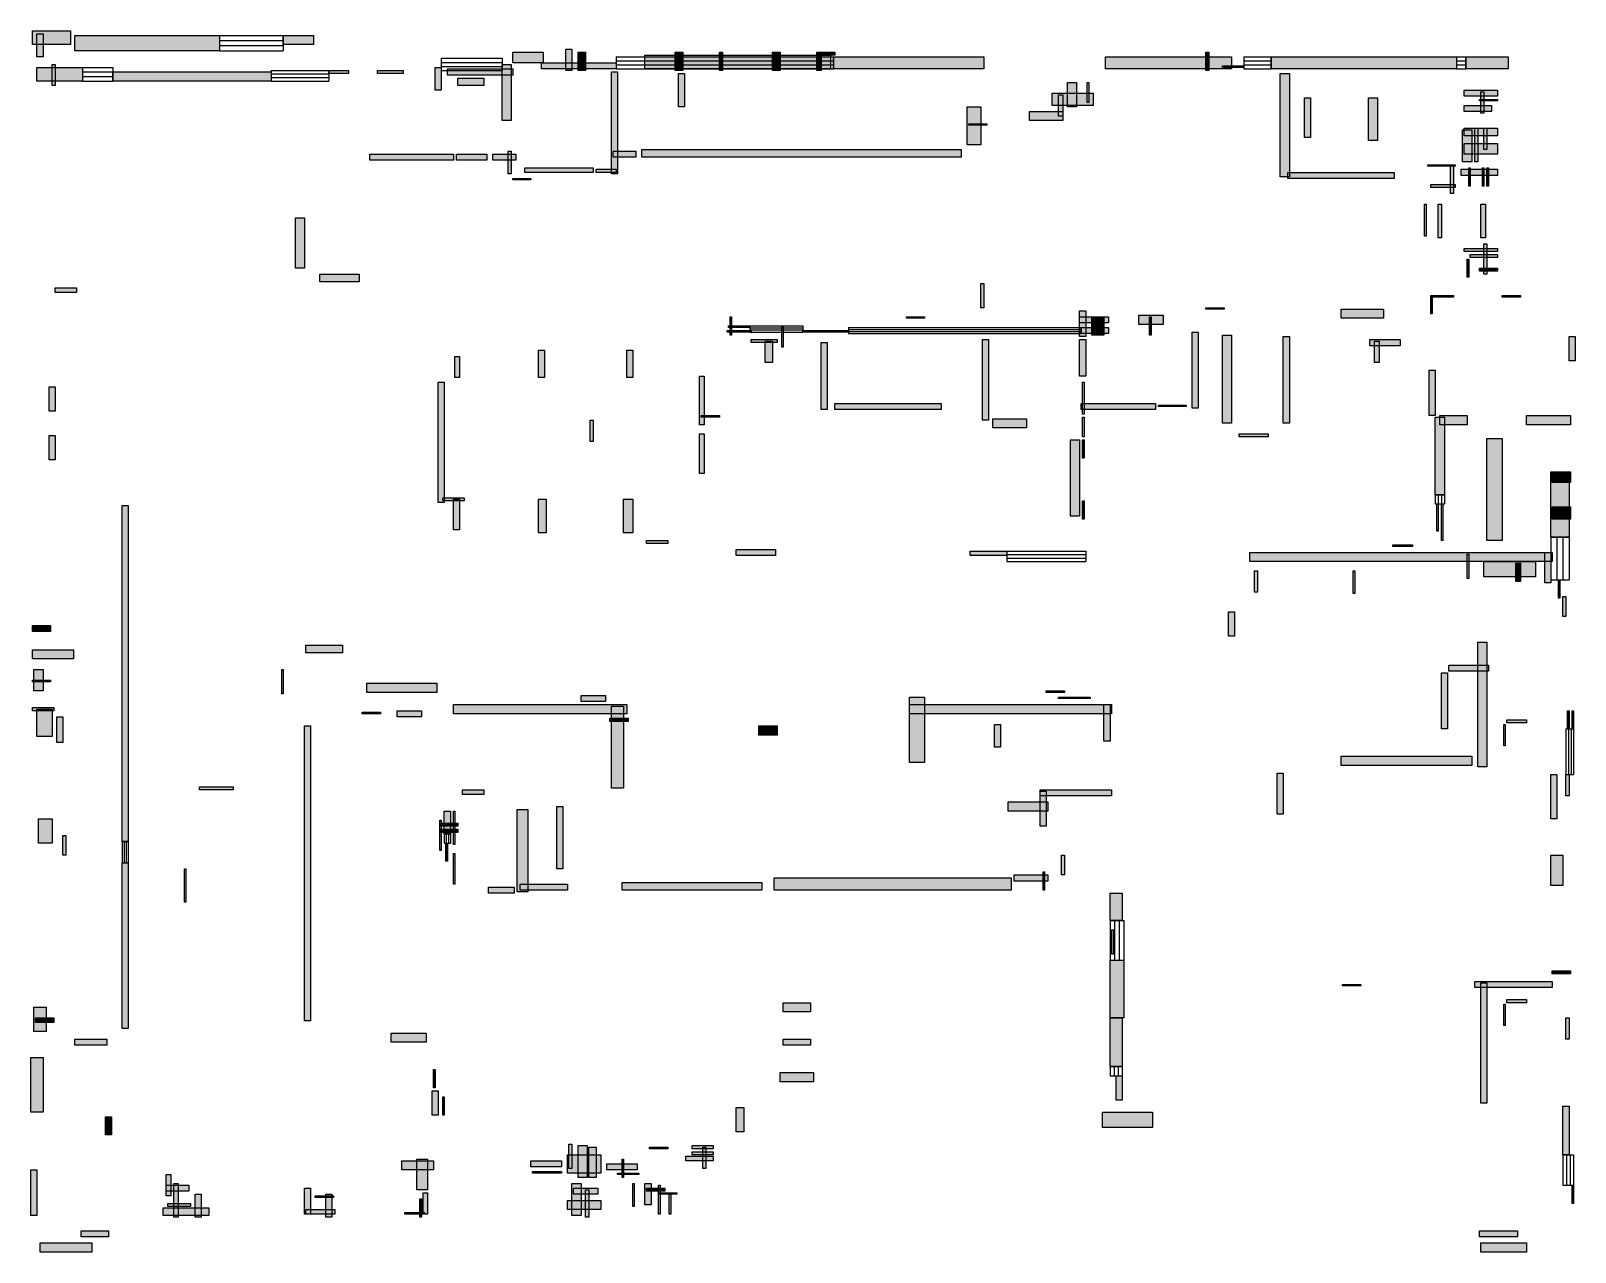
# Model space of a CAD drawing. Header units: millimetres. Extents: x 176 to 9117, y 106 to 7172.
import ezdxf

# ---------------------------------------------------------------- set-up
doc = ezdxf.new("R2010")
doc.units = ezdxf.units.MM
doc.layers.add('WALL', color=7, linetype='Continuous')
doc.layers.add('WINDOW', color=5, linetype='Continuous')

msp = doc.modelspace()

# ---------------------------------------------------------------- hatches: boundary and pattern name
at = {"layer": 'WALL'}
h = msp.add_hatch(color=256, dxfattribs=at)
h.dxf.hatch_style = 1
h.paths.add_polyline_path([(184.8, 7172), (404.8, 7172), (404.8, 7092.8), (184.8, 7092.8)])
h = msp.add_hatch(color=256, dxfattribs=at)
h.dxf.hatch_style = 1
h.paths.add_polyline_path([(211.2, 7154.4), (246.4, 7154.4), (246.4, 7022.4), (211.2, 7022.4)])
h = msp.add_hatch(color=256, dxfattribs=at)
h.dxf.hatch_style = 1
h.paths.add_polyline_path([(431.2, 7145.6), (1267.2, 7145.6), (1267.2, 7057.6), (431.2, 7057.6)])
h = msp.add_hatch(color=256, dxfattribs=at)
h.dxf.hatch_style = 1
h.paths.add_polyline_path([(1636.8, 7145.6), (1812.8, 7145.6), (1812.8, 7092.8), (1636.8, 7092.8)])
h = msp.add_hatch(color=256, dxfattribs=at)
h.dxf.hatch_style = 1
h.paths.add_polyline_path([(3273.6, 7066.4), (3308.8, 7066.4), (3308.8, 6943.2), (3273.6, 6943.2)])
h = msp.add_hatch(color=256, dxfattribs=at)
h.dxf.hatch_style = 1
h.paths.add_polyline_path([(299.2, 6978.4), (316.8, 6978.4), (316.8, 6855.2), (299.2, 6855.2)])
h = msp.add_hatch(color=256, dxfattribs=at)
h.dxf.hatch_style = 1
h.paths.add_polyline_path([(2904, 6978.4), (2956.8, 6978.4), (2956.8, 6652.8), (2904, 6652.8)])
h = msp.add_hatch(color=256, dxfattribs=at)
h.dxf.hatch_style = 1
h.paths.add_polyline_path([(2965.6, 7048.8), (3141.6, 7048.8), (3141.6, 6987.2), (2965.6, 6987.2)])
h = msp.add_hatch(color=256, dxfattribs=at)
h.dxf.hatch_style = 1
h.paths.add_polyline_path([(3132.8, 6987.2), (3564, 6987.2), (3564, 6952), (3132.8, 6952)])
h = msp.add_hatch(color=256, dxfattribs=at)
h.dxf.hatch_style = 1
h.paths.add_polyline_path([(3344, 7048.8), (3388, 7048.8), (3388, 6943.2), (3344, 6943.2)])
h = msp.add_hatch(color=256, dxfattribs=at)
h.dxf.hatch_style = 1
h.paths.add_polyline_path([(3731.2, 7031.2), (4804.8, 7031.2), (4804.8, 6952), (3731.2, 6952)])
h = msp.add_hatch(color=256, dxfattribs=at)
h.dxf.hatch_style = 1
h.paths.add_polyline_path([(3907.2, 7048.8), (3951.2, 7048.8), (3951.2, 6943.2), (3907.2, 6943.2)])
h = msp.add_hatch(color=256, dxfattribs=at)
h.dxf.hatch_style = 1
h.paths.add_polyline_path([(4162.4, 7048.8), (4180, 7048.8), (4180, 6943.2), (4162.4, 6943.2)])
h = msp.add_hatch(color=256, dxfattribs=at)
h.dxf.hatch_style = 1
h.paths.add_polyline_path([(4470.4, 7048.8), (4514.4, 7048.8), (4514.4, 6943.2), (4470.4, 6943.2)])
h = msp.add_hatch(color=256, dxfattribs=at)
h.dxf.hatch_style = 1
h.paths.add_polyline_path([(4725.6, 7048.8), (4831.2, 7048.8), (4831.2, 7031.2), (4725.6, 7031.2)])
h = msp.add_hatch(color=256, dxfattribs=at)
h.dxf.hatch_style = 1
h.paths.add_polyline_path([(4725.6, 7048.8), (4752, 7048.8), (4752, 6943.2), (4725.6, 6943.2)])
h = msp.add_hatch(color=256, dxfattribs=at)
h.dxf.hatch_style = 1
h.paths.add_polyline_path([(4822.4, 7022.4), (5693.6, 7022.4), (5693.6, 6952), (4822.4, 6952)])
h = msp.add_hatch(color=256, dxfattribs=at)
h.dxf.hatch_style = 1
h.paths.add_polyline_path([(6397.6, 7022.4), (7128, 7022.4), (7128, 6952), (6397.6, 6952)])
h = msp.add_hatch(color=256, dxfattribs=at)
h.dxf.hatch_style = 1
h.paths.add_polyline_path([(6978.4, 7048.8), (6996, 7048.8), (6996, 6943.2), (6978.4, 6943.2)])
h = msp.add_hatch(color=256, dxfattribs=at)
h.dxf.hatch_style = 1
h.paths.add_polyline_path([(7356.8, 7022.4), (8430.4, 7022.4), (8430.4, 6952), (7356.8, 6952)])
h = msp.add_hatch(color=256, dxfattribs=at)
h.dxf.hatch_style = 1
h.paths.add_polyline_path([(8483.2, 7022.4), (8729.6, 7022.4), (8729.6, 6952), (8483.2, 6952)])
h = msp.add_hatch(color=256, dxfattribs=at)
h.dxf.hatch_style = 1
h.paths.add_polyline_path([(211.2, 6960.8), (475.2, 6960.8), (475.2, 6881.6), (211.2, 6881.6)])
h = msp.add_hatch(color=256, dxfattribs=at)
h.dxf.hatch_style = 1
h.paths.add_polyline_path([(651.2, 6934.4), (1566.4, 6934.4), (1566.4, 6881.6), (651.2, 6881.6)])
h = msp.add_hatch(color=256, dxfattribs=at)
h.dxf.hatch_style = 1
h.paths.add_polyline_path([(1900.8, 6943.2), (2015.2, 6943.2), (2015.2, 6925.6), (1900.8, 6925.6)])
h = msp.add_hatch(color=256, dxfattribs=at)
h.dxf.hatch_style = 1
h.paths.add_polyline_path([(2182.4, 6943.2), (2332, 6943.2), (2332, 6925.6), (2182.4, 6925.6)])
h = msp.add_hatch(color=256, dxfattribs=at)
h.dxf.hatch_style = 1
h.paths.add_polyline_path([(2516.8, 6960.8), (2552, 6960.8), (2552, 6828.8), (2516.8, 6828.8)])
h = msp.add_hatch(color=256, dxfattribs=at)
h.dxf.hatch_style = 1
h.paths.add_polyline_path([(2587.2, 6952), (2965.6, 6952), (2965.6, 6916.8), (2587.2, 6916.8)])
h = msp.add_hatch(color=256, dxfattribs=at)
h.dxf.hatch_style = 1
h.paths.add_polyline_path([(2648.8, 6899.2), (2798.4, 6899.2), (2798.4, 6855.2), (2648.8, 6855.2)])
h = msp.add_hatch(color=256, dxfattribs=at)
h.dxf.hatch_style = 1
h.paths.add_polyline_path([(3537.6, 6934.4), (3572.8, 6934.4), (3572.8, 6344.8), (3537.6, 6344.8)])
h = msp.add_hatch(color=256, dxfattribs=at)
h.dxf.hatch_style = 1
h.paths.add_polyline_path([(3924.8, 6925.6), (3960, 6925.6), (3960, 6732), (3924.8, 6732)])
h = msp.add_hatch(color=256, dxfattribs=at)
h.dxf.hatch_style = 1
h.paths.add_polyline_path([(7075.2, 6969.6), (7198.4, 6969.6), (7198.4, 6960.8), (7075.2, 6960.8)])
h = msp.add_hatch(color=256, dxfattribs=at)
h.dxf.hatch_style = 1
h.paths.add_polyline_path([(7409.6, 6925.6), (7462.4, 6925.6), (7462.4, 6327.2), (7409.6, 6327.2)])
h = msp.add_hatch(color=256, dxfattribs=at)
h.dxf.hatch_style = 1
h.paths.add_polyline_path([(6089.6, 6811.2), (6327.2, 6811.2), (6327.2, 6740.8), (6089.6, 6740.8)])
h = msp.add_hatch(color=256, dxfattribs=at)
h.dxf.hatch_style = 1
h.paths.add_polyline_path([(6124.8, 6802.4), (6151.2, 6802.4), (6151.2, 6679.2), (6124.8, 6679.2)])
h = msp.add_hatch(color=256, dxfattribs=at)
h.dxf.hatch_style = 1
h.paths.add_polyline_path([(6177.6, 6872.8), (6230.4, 6872.8), (6230.4, 6732), (6177.6, 6732)])
h = msp.add_hatch(color=256, dxfattribs=at)
h.dxf.hatch_style = 1
h.paths.add_polyline_path([(6292, 6872.8), (6300.8, 6872.8), (6300.8, 6758.4), (6292, 6758.4)])
h = msp.add_hatch(color=256, dxfattribs=at)
h.dxf.hatch_style = 1
h.paths.add_polyline_path([(8474.4, 6828.8), (8668, 6828.8), (8668, 6793.6), (8474.4, 6793.6)])
h = msp.add_hatch(color=256, dxfattribs=at)
h.dxf.hatch_style = 1
h.paths.add_polyline_path([(8571.2, 6820), (8588.8, 6820), (8588.8, 6696.8), (8571.2, 6696.8)])
h = msp.add_hatch(color=256, dxfattribs=at)
h.dxf.hatch_style = 1
h.paths.add_polyline_path([(5596.8, 6732), (5676, 6732), (5676, 6512), (5596.8, 6512)])
h = msp.add_hatch(color=256, dxfattribs=at)
h.dxf.hatch_style = 1
h.paths.add_polyline_path([(7550.4, 6784.8), (7585.6, 6784.8), (7585.6, 6556), (7550.4, 6556)])
h = msp.add_hatch(color=256, dxfattribs=at)
h.dxf.hatch_style = 1
h.paths.add_polyline_path([(7920, 6784.8), (7972.8, 6784.8), (7972.8, 6538.4), (7920, 6538.4)])
h = msp.add_hatch(color=256, dxfattribs=at)
h.dxf.hatch_style = 1
h.paths.add_polyline_path([(8474.4, 6740.8), (8632.8, 6740.8), (8632.8, 6705.6), (8474.4, 6705.6)])
h = msp.add_hatch(color=256, dxfattribs=at)
h.dxf.hatch_style = 1
h.paths.add_polyline_path([(8562.4, 6776), (8668, 6776), (8668, 6767.2), (8562.4, 6767.2)])
h = msp.add_hatch(color=256, dxfattribs=at)
h.dxf.hatch_style = 1
h.paths.add_polyline_path([(5605.6, 6635.2), (5711.2, 6635.2), (5711.2, 6626.4), (5605.6, 6626.4)])
h = msp.add_hatch(color=256, dxfattribs=at)
h.dxf.hatch_style = 1
h.paths.add_polyline_path([(5957.6, 6705.6), (6151.2, 6705.6), (6151.2, 6652.8), (5957.6, 6652.8)])
h = msp.add_hatch(color=256, dxfattribs=at)
h.dxf.hatch_style = 1
h.paths.add_polyline_path([(8465.6, 6600), (8518.4, 6600), (8518.4, 6415.2), (8465.6, 6415.2)])
h = msp.add_hatch(color=256, dxfattribs=at)
h.dxf.hatch_style = 1
h.paths.add_polyline_path([(8474.4, 6608.8), (8668, 6608.8), (8668, 6564.8), (8474.4, 6564.8)])
h = msp.add_hatch(color=256, dxfattribs=at)
h.dxf.hatch_style = 1
h.paths.add_polyline_path([(8536, 6608.8), (8553.6, 6608.8), (8553.6, 6415.2), (8536, 6415.2)])
h = msp.add_hatch(color=256, dxfattribs=at)
h.dxf.hatch_style = 1
h.paths.add_polyline_path([(8588.8, 6608.8), (8606.4, 6608.8), (8606.4, 6485.6), (8588.8, 6485.6)])
h = msp.add_hatch(color=256, dxfattribs=at)
h.dxf.hatch_style = 1
h.paths.add_polyline_path([(2138.4, 6459.2), (2622.4, 6459.2), (2622.4, 6424), (2138.4, 6424)])
h = msp.add_hatch(color=256, dxfattribs=at)
h.dxf.hatch_style = 1
h.paths.add_polyline_path([(2640, 6459.2), (2816, 6459.2), (2816, 6424), (2640, 6424)])
h = msp.add_hatch(color=256, dxfattribs=at)
h.dxf.hatch_style = 1
h.paths.add_polyline_path([(2851.2, 6459.2), (2983.2, 6459.2), (2983.2, 6424), (2851.2, 6424)])
h = msp.add_hatch(color=256, dxfattribs=at)
h.dxf.hatch_style = 1
h.paths.add_polyline_path([(2939.2, 6476.8), (2956.8, 6476.8), (2956.8, 6344.8), (2939.2, 6344.8)])
h = msp.add_hatch(color=256, dxfattribs=at)
h.dxf.hatch_style = 1
h.paths.add_polyline_path([(3546.4, 6476.8), (3678.4, 6476.8), (3678.4, 6441.6), (3546.4, 6441.6)])
h = msp.add_hatch(color=256, dxfattribs=at)
h.dxf.hatch_style = 1
h.paths.add_polyline_path([(3713.6, 6485.6), (5561.6, 6485.6), (5561.6, 6441.6), (3713.6, 6441.6)])
h = msp.add_hatch(color=256, dxfattribs=at)
h.dxf.hatch_style = 1
h.paths.add_polyline_path([(8474.4, 6520.8), (8668, 6520.8), (8668, 6459.2), (8474.4, 6459.2)])
h = msp.add_hatch(color=256, dxfattribs=at)
h.dxf.hatch_style = 1
h.paths.add_polyline_path([(3036, 6380), (3432, 6380), (3432, 6353.6), (3036, 6353.6)])
h = msp.add_hatch(color=256, dxfattribs=at)
h.dxf.hatch_style = 1
h.paths.add_polyline_path([(3449.6, 6371.2), (3564, 6371.2), (3564, 6353.6), (3449.6, 6353.6)])
h = msp.add_hatch(color=256, dxfattribs=at)
h.dxf.hatch_style = 1
h.paths.add_polyline_path([(7453.6, 6353.6), (8069.6, 6353.6), (8069.6, 6318.4), (7453.6, 6318.4)])
h = msp.add_hatch(color=256, dxfattribs=at)
h.dxf.hatch_style = 1
h.paths.add_polyline_path([(8263.2, 6397.6), (8421.6, 6397.6), (8421.6, 6388.8), (8263.2, 6388.8)])
h = msp.add_hatch(color=256, dxfattribs=at)
h.dxf.hatch_style = 1
h.paths.add_polyline_path([(8395.2, 6397.6), (8412.8, 6397.6), (8412.8, 6230.4), (8395.2, 6230.4)])
h = msp.add_hatch(color=256, dxfattribs=at)
h.dxf.hatch_style = 1
h.paths.add_polyline_path([(8456.8, 6371.2), (8668, 6371.2), (8668, 6336), (8456.8, 6336)])
h = msp.add_hatch(color=256, dxfattribs=at)
h.dxf.hatch_style = 1
h.paths.add_polyline_path([(8500.8, 6380), (8509.6, 6380), (8509.6, 6274.4), (8500.8, 6274.4)])
h = msp.add_hatch(color=256, dxfattribs=at)
h.dxf.hatch_style = 1
h.paths.add_polyline_path([(8580, 6380), (8588.8, 6380), (8588.8, 6274.4), (8580, 6274.4)])
h = msp.add_hatch(color=256, dxfattribs=at)
h.dxf.hatch_style = 1
h.paths.add_polyline_path([(8606.4, 6380), (8615.2, 6380), (8615.2, 6274.4), (8606.4, 6274.4)])
h = msp.add_hatch(color=256, dxfattribs=at)
h.dxf.hatch_style = 1
h.paths.add_polyline_path([(2965.6, 6318.4), (3071.2, 6318.4), (3071.2, 6309.6), (2965.6, 6309.6)])
h = msp.add_hatch(color=256, dxfattribs=at)
h.dxf.hatch_style = 1
h.paths.add_polyline_path([(8280.8, 6283.2), (8421.6, 6283.2), (8421.6, 6265.6), (8280.8, 6265.6)])
h = msp.add_hatch(color=256, dxfattribs=at)
h.dxf.hatch_style = 1
h.paths.add_polyline_path([(1707.2, 6089.6), (1760, 6089.6), (1760, 5799.2), (1707.2, 5799.2)])
h = msp.add_hatch(color=256, dxfattribs=at)
h.dxf.hatch_style = 1
h.paths.add_polyline_path([(8245.6, 6168.8), (8254.4, 6168.8), (8254.4, 5984), (8245.6, 5984)])
h = msp.add_hatch(color=256, dxfattribs=at)
h.dxf.hatch_style = 1
h.paths.add_polyline_path([(8324.8, 6168.8), (8342.4, 6168.8), (8342.4, 5975.2), (8324.8, 5975.2)])
h = msp.add_hatch(color=256, dxfattribs=at)
h.dxf.hatch_style = 1
h.paths.add_polyline_path([(8571.2, 6168.8), (8597.6, 6168.8), (8597.6, 5975.2), (8571.2, 5975.2)])
h = msp.add_hatch(color=256, dxfattribs=at)
h.dxf.hatch_style = 1
h.paths.add_polyline_path([(8474.4, 5913.6), (8668, 5913.6), (8668, 5896), (8474.4, 5896)])
h = msp.add_hatch(color=256, dxfattribs=at)
h.dxf.hatch_style = 1
h.paths.add_polyline_path([(8588.8, 5940), (8606.4, 5940), (8606.4, 5764), (8588.8, 5764)])
h = msp.add_hatch(color=256, dxfattribs=at)
h.dxf.hatch_style = 1
h.paths.add_polyline_path([(8492, 5852), (8500.8, 5852), (8500.8, 5746.4), (8492, 5746.4)])
h = msp.add_hatch(color=256, dxfattribs=at)
h.dxf.hatch_style = 1
h.paths.add_polyline_path([(8509.6, 5878.4), (8668, 5878.4), (8668, 5860.8), (8509.6, 5860.8)])
h = msp.add_hatch(color=256, dxfattribs=at)
h.dxf.hatch_style = 1
h.paths.add_polyline_path([(1848, 5764), (2076.8, 5764), (2076.8, 5720), (1848, 5720)])
h = msp.add_hatch(color=256, dxfattribs=at)
h.dxf.hatch_style = 1
h.paths.add_polyline_path([(8562.4, 5799.2), (8668, 5799.2), (8668, 5781.6), (8562.4, 5781.6)])
h = msp.add_hatch(color=256, dxfattribs=at)
h.dxf.hatch_style = 1
h.paths.add_polyline_path([(316.8, 5684.8), (440, 5684.8), (440, 5658.4), (316.8, 5658.4)])
h = msp.add_hatch(color=256, dxfattribs=at)
h.dxf.hatch_style = 1
h.paths.add_polyline_path([(5676, 5711.2), (5693.6, 5711.2), (5693.6, 5570.4), (5676, 5570.4)])
h = msp.add_hatch(color=256, dxfattribs=at)
h.dxf.hatch_style = 1
h.paths.add_polyline_path([(8280.8, 5640.8), (8412.8, 5640.8), (8412.8, 5632), (8280.8, 5632)])
h = msp.add_hatch(color=256, dxfattribs=at)
h.dxf.hatch_style = 1
h.paths.add_polyline_path([(8280.8, 5640.8), (8289.6, 5640.8), (8289.6, 5535.2), (8280.8, 5535.2)])
h = msp.add_hatch(color=256, dxfattribs=at)
h.dxf.hatch_style = 1
h.paths.add_polyline_path([(8694.4, 5640.8), (8800, 5640.8), (8800, 5632), (8694.4, 5632)])
h = msp.add_hatch(color=256, dxfattribs=at)
h.dxf.hatch_style = 1
h.paths.add_polyline_path([(6248, 5552.8), (6283.2, 5552.8), (6283.2, 5403.2), (6248, 5403.2)])
h = msp.add_hatch(color=256, dxfattribs=at)
h.dxf.hatch_style = 1
h.paths.add_polyline_path([(6978.4, 5570.4), (7084, 5570.4), (7084, 5561.6), (6978.4, 5561.6)])
h = msp.add_hatch(color=256, dxfattribs=at)
h.dxf.hatch_style = 1
h.paths.add_polyline_path([(7761.6, 5561.6), (8008, 5561.6), (8008, 5508.8), (7761.6, 5508.8)])
h = msp.add_hatch(color=256, dxfattribs=at)
h.dxf.hatch_style = 1
h.paths.add_polyline_path([(4215.2, 5464.8), (4338.4, 5464.8), (4338.4, 5456), (4215.2, 5456)])
h = msp.add_hatch(color=256, dxfattribs=at)
h.dxf.hatch_style = 1
h.paths.add_polyline_path([(4224, 5517.6), (4232.8, 5517.6), (4232.8, 5412), (4224, 5412)])
h = msp.add_hatch(color=256, dxfattribs=at)
h.dxf.hatch_style = 1
h.paths.add_polyline_path([(4523.2, 5464.8), (4532, 5464.8), (4532, 5341.6), (4523.2, 5341.6)])
h = msp.add_hatch(color=256, dxfattribs=at)
h.dxf.hatch_style = 1
h.paths.add_polyline_path([(5244.8, 5517.6), (5350.4, 5517.6), (5350.4, 5508.8), (5244.8, 5508.8)])
h = msp.add_hatch(color=256, dxfattribs=at)
h.dxf.hatch_style = 1
h.paths.add_polyline_path([(6248, 5517.6), (6415.2, 5517.6), (6415.2, 5482.4), (6248, 5482.4)])
h = msp.add_hatch(color=256, dxfattribs=at)
h.dxf.hatch_style = 1
h.paths.add_polyline_path([(6256.8, 5456), (6415.2, 5456), (6415.2, 5420.8), (6256.8, 5420.8)])
h = msp.add_hatch(color=256, dxfattribs=at)
h.dxf.hatch_style = 1
h.paths.add_polyline_path([(6318.4, 5517.6), (6388.8, 5517.6), (6388.8, 5412), (6318.4, 5412)])
h = msp.add_hatch(color=256, dxfattribs=at)
h.dxf.hatch_style = 1
h.paths.add_polyline_path([(6591.2, 5526.4), (6732, 5526.4), (6732, 5473.6), (6591.2, 5473.6)])
h = msp.add_hatch(color=256, dxfattribs=at)
h.dxf.hatch_style = 1
h.paths.add_polyline_path([(6652.8, 5517.6), (6661.6, 5517.6), (6661.6, 5412), (6652.8, 5412)])
h = msp.add_hatch(color=256, dxfattribs=at)
h.dxf.hatch_style = 1
h.paths.add_polyline_path([(4206.4, 5438.4), (4347.2, 5438.4), (4347.2, 5429.6), (4206.4, 5429.6)])
h = msp.add_hatch(color=256, dxfattribs=at)
h.dxf.hatch_style = 1
h.paths.add_polyline_path([(4347.2, 5385.6), (4496.8, 5385.6), (4496.8, 5368), (4347.2, 5368)])
h = msp.add_hatch(color=256, dxfattribs=at)
h.dxf.hatch_style = 1
h.paths.add_polyline_path([(4426.4, 5376.8), (4470.4, 5376.8), (4470.4, 5253.6), (4426.4, 5253.6)])
h = msp.add_hatch(color=256, dxfattribs=at)
h.dxf.hatch_style = 1
h.paths.add_polyline_path([(4646.4, 5438.4), (4910.4, 5438.4), (4910.4, 5429.6), (4646.4, 5429.6)])
h = msp.add_hatch(color=256, dxfattribs=at)
h.dxf.hatch_style = 1
h.paths.add_polyline_path([(4752, 5368), (4787.2, 5368), (4787.2, 4980.8), (4752, 4980.8)])
h = msp.add_hatch(color=256, dxfattribs=at)
h.dxf.hatch_style = 1
h.paths.add_polyline_path([(5684.8, 5385.6), (5720, 5385.6), (5720, 4919.2), (5684.8, 4919.2)])
h = msp.add_hatch(color=256, dxfattribs=at)
h.dxf.hatch_style = 1
h.paths.add_polyline_path([(6248, 5385.6), (6283.2, 5385.6), (6283.2, 5174.4), (6248, 5174.4)])
h = msp.add_hatch(color=256, dxfattribs=at)
h.dxf.hatch_style = 1
h.paths.add_polyline_path([(6899.2, 5429.6), (6934.4, 5429.6), (6934.4, 4989.6), (6899.2, 4989.6)])
h = msp.add_hatch(color=256, dxfattribs=at)
h.dxf.hatch_style = 1
h.paths.add_polyline_path([(7075.2, 5412), (7128, 5412), (7128, 4901.6), (7075.2, 4901.6)])
h = msp.add_hatch(color=256, dxfattribs=at)
h.dxf.hatch_style = 1
h.paths.add_polyline_path([(7427.2, 5403.2), (7462.4, 5403.2), (7462.4, 4901.6), (7427.2, 4901.6)])
h = msp.add_hatch(color=256, dxfattribs=at)
h.dxf.hatch_style = 1
h.paths.add_polyline_path([(7928.8, 5385.6), (8104.8, 5385.6), (8104.8, 5350.4), (7928.8, 5350.4)])
h = msp.add_hatch(color=256, dxfattribs=at)
h.dxf.hatch_style = 1
h.paths.add_polyline_path([(7955.2, 5376.8), (7981.6, 5376.8), (7981.6, 5253.6), (7955.2, 5253.6)])
h = msp.add_hatch(color=256, dxfattribs=at)
h.dxf.hatch_style = 1
h.paths.add_polyline_path([(9081.6, 5403.2), (9116.8, 5403.2), (9116.8, 5262.4), (9081.6, 5262.4)])
h = msp.add_hatch(color=256, dxfattribs=at)
h.dxf.hatch_style = 1
h.paths.add_polyline_path([(2631.2, 5288.8), (2657.6, 5288.8), (2657.6, 5165.6), (2631.2, 5165.6)])
h = msp.add_hatch(color=256, dxfattribs=at)
h.dxf.hatch_style = 1
h.paths.add_polyline_path([(3115.2, 5324), (3150.4, 5324), (3150.4, 5165.6), (3115.2, 5165.6)])
h = msp.add_hatch(color=256, dxfattribs=at)
h.dxf.hatch_style = 1
h.paths.add_polyline_path([(3625.6, 5324), (3660.8, 5324), (3660.8, 5165.6), (3625.6, 5165.6)])
h = msp.add_hatch(color=256, dxfattribs=at)
h.dxf.hatch_style = 1
h.paths.add_polyline_path([(8272, 5209.6), (8307.2, 5209.6), (8307.2, 4945.6), (8272, 4945.6)])
h = msp.add_hatch(color=256, dxfattribs=at)
h.dxf.hatch_style = 1
h.paths.add_polyline_path([(281.6, 5112.8), (316.8, 5112.8), (316.8, 4972), (281.6, 4972)])
h = msp.add_hatch(color=256, dxfattribs=at)
h.dxf.hatch_style = 1
h.paths.add_polyline_path([(2534.4, 5139.2), (2569.6, 5139.2), (2569.6, 4444), (2534.4, 4444)])
h = msp.add_hatch(color=256, dxfattribs=at)
h.dxf.hatch_style = 1
h.paths.add_polyline_path([(4048, 5174.4), (4074.4, 5174.4), (4074.4, 4892.8), (4048, 4892.8)])
h = msp.add_hatch(color=256, dxfattribs=at)
h.dxf.hatch_style = 1
h.paths.add_polyline_path([(6265.6, 5139.2), (6274.4, 5139.2), (6274.4, 4954.4), (6265.6, 4954.4)])
h = msp.add_hatch(color=256, dxfattribs=at)
h.dxf.hatch_style = 1
h.paths.add_polyline_path([(4831.2, 5016), (5447.2, 5016), (5447.2, 4980.8), (4831.2, 4980.8)])
h = msp.add_hatch(color=256, dxfattribs=at)
h.dxf.hatch_style = 1
h.paths.add_polyline_path([(6256.8, 5016), (6688, 5016), (6688, 4980.8), (6256.8, 4980.8)])
h = msp.add_hatch(color=256, dxfattribs=at)
h.dxf.hatch_style = 1
h.paths.add_polyline_path([(6705.6, 5007.2), (6864, 5007.2), (6864, 4998.4), (6705.6, 4998.4)])
h = msp.add_hatch(color=256, dxfattribs=at)
h.dxf.hatch_style = 1
h.paths.add_polyline_path([(3414.4, 4919.2), (3432, 4919.2), (3432, 4796), (3414.4, 4796)])
h = msp.add_hatch(color=256, dxfattribs=at)
h.dxf.hatch_style = 1
h.paths.add_polyline_path([(4056.8, 4945.6), (4162.4, 4945.6), (4162.4, 4936.8), (4056.8, 4936.8)])
h = msp.add_hatch(color=256, dxfattribs=at)
h.dxf.hatch_style = 1
h.paths.add_polyline_path([(5746.4, 4928), (5940, 4928), (5940, 4875.2), (5746.4, 4875.2)])
h = msp.add_hatch(color=256, dxfattribs=at)
h.dxf.hatch_style = 1
h.paths.add_polyline_path([(6265.6, 4936.8), (6274.4, 4936.8), (6274.4, 4822.4), (6265.6, 4822.4)])
h = msp.add_hatch(color=256, dxfattribs=at)
h.dxf.hatch_style = 1
h.paths.add_polyline_path([(8307.2, 4936.8), (8360, 4936.8), (8360, 4488), (8307.2, 4488)])
h = msp.add_hatch(color=256, dxfattribs=at)
h.dxf.hatch_style = 1
h.paths.add_polyline_path([(8333.6, 4945.6), (8492, 4945.6), (8492, 4892.8), (8333.6, 4892.8)])
h = msp.add_hatch(color=256, dxfattribs=at)
h.dxf.hatch_style = 1
h.paths.add_polyline_path([(8835.2, 4945.6), (9090.4, 4945.6), (9090.4, 4892.8), (8835.2, 4892.8)])
h = msp.add_hatch(color=256, dxfattribs=at)
h.dxf.hatch_style = 1
h.paths.add_polyline_path([(281.6, 4831.2), (316.8, 4831.2), (316.8, 4690.4), (281.6, 4690.4)])
h = msp.add_hatch(color=256, dxfattribs=at)
h.dxf.hatch_style = 1
h.paths.add_polyline_path([(4048, 4840), (4074.4, 4840), (4074.4, 4611.2), (4048, 4611.2)])
h = msp.add_hatch(color=256, dxfattribs=at)
h.dxf.hatch_style = 1
h.paths.add_polyline_path([(7172, 4840), (7339.2, 4840), (7339.2, 4822.4), (7172, 4822.4)])
h = msp.add_hatch(color=256, dxfattribs=at)
h.dxf.hatch_style = 1
h.paths.add_polyline_path([(6195.2, 4804.8), (6248, 4804.8), (6248, 4364.8), (6195.2, 4364.8)])
h = msp.add_hatch(color=256, dxfattribs=at)
h.dxf.hatch_style = 1
h.paths.add_polyline_path([(6265.6, 4804.8), (6274.4, 4804.8), (6274.4, 4699.2), (6265.6, 4699.2)])
h = msp.add_hatch(color=256, dxfattribs=at)
h.dxf.hatch_style = 1
h.paths.add_polyline_path([(8606.4, 4813.6), (8694.4, 4813.6), (8694.4, 4224), (8606.4, 4224)])
h = msp.add_hatch(color=256, dxfattribs=at)
h.dxf.hatch_style = 1
h.paths.add_polyline_path([(8976, 4620), (9081.6, 4620), (9081.6, 4241.6), (8976, 4241.6)])
h = msp.add_hatch(color=256, dxfattribs=at)
h.dxf.hatch_style = 1
h.paths.add_polyline_path([(8984.8, 4620), (9090.4, 4620), (9090.4, 4558.4), (8984.8, 4558.4)])
h = msp.add_hatch(color=256, dxfattribs=at)
h.dxf.hatch_style = 1
h.paths.add_polyline_path([(2560.8, 4470.4), (2684, 4470.4), (2684, 4452.8), (2560.8, 4452.8)])
h = msp.add_hatch(color=256, dxfattribs=at)
h.dxf.hatch_style = 1
h.paths.add_polyline_path([(704, 4426.4), (739.2, 4426.4), (739.2, 2481.6), (704, 2481.6)])
h = msp.add_hatch(color=256, dxfattribs=at)
h.dxf.hatch_style = 1
h.paths.add_polyline_path([(2622.4, 4461.6), (2657.6, 4461.6), (2657.6, 4285.6), (2622.4, 4285.6)])
h = msp.add_hatch(color=256, dxfattribs=at)
h.dxf.hatch_style = 1
h.paths.add_polyline_path([(3115.2, 4461.6), (3159.2, 4461.6), (3159.2, 4268), (3115.2, 4268)])
h = msp.add_hatch(color=256, dxfattribs=at)
h.dxf.hatch_style = 1
h.paths.add_polyline_path([(3608, 4461.6), (3660.8, 4461.6), (3660.8, 4268), (3608, 4268)])
h = msp.add_hatch(color=256, dxfattribs=at)
h.dxf.hatch_style = 1
h.paths.add_polyline_path([(6265.6, 4452.8), (6274.4, 4452.8), (6274.4, 4347.2), (6265.6, 4347.2)])
h = msp.add_hatch(color=256, dxfattribs=at)
h.dxf.hatch_style = 1
h.paths.add_polyline_path([(8316, 4435.2), (8324.8, 4435.2), (8324.8, 4276.8), (8316, 4276.8)])
h = msp.add_hatch(color=256, dxfattribs=at)
h.dxf.hatch_style = 1
h.paths.add_polyline_path([(8342.4, 4435.2), (8351.2, 4435.2), (8351.2, 4224), (8342.4, 4224)])
h = msp.add_hatch(color=256, dxfattribs=at)
h.dxf.hatch_style = 1
h.paths.add_polyline_path([(8984.8, 4417.6), (9090.4, 4417.6), (9090.4, 4347.2), (8984.8, 4347.2)])
h = msp.add_hatch(color=256, dxfattribs=at)
h.dxf.hatch_style = 1
h.paths.add_polyline_path([(3740, 4224), (3863.2, 4224), (3863.2, 4206.4), (3740, 4206.4)])
h = msp.add_hatch(color=256, dxfattribs=at)
h.dxf.hatch_style = 1
h.paths.add_polyline_path([(4259.2, 4171.2), (4488, 4171.2), (4488, 4136), (4259.2, 4136)])
h = msp.add_hatch(color=256, dxfattribs=at)
h.dxf.hatch_style = 1
h.paths.add_polyline_path([(5614.4, 4162.4), (5825.6, 4162.4), (5825.6, 4136), (5614.4, 4136)])
h = msp.add_hatch(color=256, dxfattribs=at)
h.dxf.hatch_style = 1
h.paths.add_polyline_path([(7233.6, 4153.6), (8984.8, 4153.6), (8984.8, 4100.8), (7233.6, 4100.8)])
h = msp.add_hatch(color=256, dxfattribs=at)
h.dxf.hatch_style = 1
h.paths.add_polyline_path([(8060.8, 4197.6), (8175.2, 4197.6), (8175.2, 4188.8), (8060.8, 4188.8)])
h = msp.add_hatch(color=256, dxfattribs=at)
h.dxf.hatch_style = 1
h.paths.add_polyline_path([(8492, 4144.8), (8500.8, 4144.8), (8500.8, 4004), (8492, 4004)])
h = msp.add_hatch(color=256, dxfattribs=at)
h.dxf.hatch_style = 1
h.paths.add_polyline_path([(8940.8, 4153.6), (8976, 4153.6), (8976, 3977.6), (8940.8, 3977.6)])
h = msp.add_hatch(color=256, dxfattribs=at)
h.dxf.hatch_style = 1
h.paths.add_polyline_path([(7260, 4048), (7277.6, 4048), (7277.6, 3924.8), (7260, 3924.8)])
h = msp.add_hatch(color=256, dxfattribs=at)
h.dxf.hatch_style = 1
h.paths.add_polyline_path([(7832, 4048), (7840.8, 4048), (7840.8, 3916), (7832, 3916)])
h = msp.add_hatch(color=256, dxfattribs=at)
h.dxf.hatch_style = 1
h.paths.add_polyline_path([(8588.8, 4100.8), (8888, 4100.8), (8888, 4012.8), (8588.8, 4012.8)])
h = msp.add_hatch(color=256, dxfattribs=at)
h.dxf.hatch_style = 1
h.paths.add_polyline_path([(8773.6, 4092), (8800, 4092), (8800, 3986.4), (8773.6, 3986.4)])
h = msp.add_hatch(color=256, dxfattribs=at)
h.dxf.hatch_style = 1
h.paths.add_polyline_path([(9020, 3995.2), (9028.8, 3995.2), (9028.8, 3889.6), (9020, 3889.6)])
h = msp.add_hatch(color=256, dxfattribs=at)
h.dxf.hatch_style = 1
h.paths.add_polyline_path([(9046.4, 3898.4), (9064, 3898.4), (9064, 3784), (9046.4, 3784)])
h = msp.add_hatch(color=256, dxfattribs=at)
h.dxf.hatch_style = 1
h.paths.add_polyline_path([(7110.4, 3810.4), (7145.6, 3810.4), (7145.6, 3669.6), (7110.4, 3669.6)])
h = msp.add_hatch(color=256, dxfattribs=at)
h.dxf.hatch_style = 1
h.paths.add_polyline_path([(184.8, 3731.2), (290.4, 3731.2), (290.4, 3696), (184.8, 3696)])
h = msp.add_hatch(color=256, dxfattribs=at)
h.dxf.hatch_style = 1
h.paths.add_polyline_path([(184.8, 3590.4), (422.4, 3590.4), (422.4, 3537.6), (184.8, 3537.6)])
h = msp.add_hatch(color=256, dxfattribs=at)
h.dxf.hatch_style = 1
h.paths.add_polyline_path([(1768.8, 3616.8), (1980, 3616.8), (1980, 3572.8), (1768.8, 3572.8)])
h = msp.add_hatch(color=256, dxfattribs=at)
h.dxf.hatch_style = 1
h.paths.add_polyline_path([(8553.6, 3634.4), (8606.4, 3634.4), (8606.4, 2912.8), (8553.6, 2912.8)])
h = msp.add_hatch(color=256, dxfattribs=at)
h.dxf.hatch_style = 1
h.paths.add_polyline_path([(8386.4, 3502.4), (8615.2, 3502.4), (8615.2, 3467.2), (8386.4, 3467.2)])
h = msp.add_hatch(color=256, dxfattribs=at)
h.dxf.hatch_style = 1
h.paths.add_polyline_path([(184.8, 3414.4), (290.4, 3414.4), (290.4, 3405.6), (184.8, 3405.6)])
h = msp.add_hatch(color=256, dxfattribs=at)
h.dxf.hatch_style = 1
h.paths.add_polyline_path([(193.6, 3476), (246.4, 3476), (246.4, 3352.8), (193.6, 3352.8)])
h = msp.add_hatch(color=256, dxfattribs=at)
h.dxf.hatch_style = 1
h.paths.add_polyline_path([(1628, 3476), (1636.8, 3476), (1636.8, 3335.2), (1628, 3335.2)])
h = msp.add_hatch(color=256, dxfattribs=at)
h.dxf.hatch_style = 1
h.paths.add_polyline_path([(8342.4, 3458.4), (8377.6, 3458.4), (8377.6, 3132.8), (8342.4, 3132.8)])
h = msp.add_hatch(color=256, dxfattribs=at)
h.dxf.hatch_style = 1
h.paths.add_polyline_path([(2120.8, 3396.8), (2525.6, 3396.8), (2525.6, 3344), (2120.8, 3344)])
h = msp.add_hatch(color=256, dxfattribs=at)
h.dxf.hatch_style = 1
h.paths.add_polyline_path([(3361.6, 3326.4), (3502.4, 3326.4), (3502.4, 3291.2), (3361.6, 3291.2)])
h = msp.add_hatch(color=256, dxfattribs=at)
h.dxf.hatch_style = 1
h.paths.add_polyline_path([(5262.4, 3317.6), (5350.4, 3317.6), (5350.4, 2939.2), (5262.4, 2939.2)])
h = msp.add_hatch(color=256, dxfattribs=at)
h.dxf.hatch_style = 1
h.paths.add_polyline_path([(6054.4, 3352.8), (6160, 3352.8), (6160, 3344), (6054.4, 3344)])
h = msp.add_hatch(color=256, dxfattribs=at)
h.dxf.hatch_style = 1
h.paths.add_polyline_path([(6124.8, 3317.6), (6309.6, 3317.6), (6309.6, 3308.8), (6124.8, 3308.8)])
h = msp.add_hatch(color=256, dxfattribs=at)
h.dxf.hatch_style = 1
h.paths.add_polyline_path([(184.8, 3256), (308, 3256), (308, 3238.4), (184.8, 3238.4)])
h = msp.add_hatch(color=256, dxfattribs=at)
h.dxf.hatch_style = 1
h.paths.add_polyline_path([(211.2, 3247.2), (299.2, 3247.2), (299.2, 3088.8), (211.2, 3088.8)])
h = msp.add_hatch(color=256, dxfattribs=at)
h.dxf.hatch_style = 1
h.paths.add_polyline_path([(2094.4, 3229.6), (2200, 3229.6), (2200, 3220.8), (2094.4, 3220.8)])
h = msp.add_hatch(color=256, dxfattribs=at)
h.dxf.hatch_style = 1
h.paths.add_polyline_path([(2296.8, 3238.4), (2437.6, 3238.4), (2437.6, 3203.2), (2296.8, 3203.2)])
h = msp.add_hatch(color=256, dxfattribs=at)
h.dxf.hatch_style = 1
h.paths.add_polyline_path([(2622.4, 3273.6), (3625.6, 3273.6), (3625.6, 3220.8), (2622.4, 3220.8)])
h = msp.add_hatch(color=256, dxfattribs=at)
h.dxf.hatch_style = 1
h.paths.add_polyline_path([(3537.6, 3264.8), (3608, 3264.8), (3608, 2789.6), (3537.6, 2789.6)])
h = msp.add_hatch(color=256, dxfattribs=at)
h.dxf.hatch_style = 1
h.paths.add_polyline_path([(5262.4, 3273.6), (6432.8, 3273.6), (6432.8, 3220.8), (5262.4, 3220.8)])
h = msp.add_hatch(color=256, dxfattribs=at)
h.dxf.hatch_style = 1
h.paths.add_polyline_path([(6388.8, 3273.6), (6424, 3273.6), (6424, 3062.4), (6388.8, 3062.4)])
h = msp.add_hatch(color=256, dxfattribs=at)
h.dxf.hatch_style = 1
h.paths.add_polyline_path([(9072.8, 3238.4), (9081.6, 3238.4), (9081.6, 3132.8), (9072.8, 3132.8)])
h = msp.add_hatch(color=256, dxfattribs=at)
h.dxf.hatch_style = 1
h.paths.add_polyline_path([(9099.2, 3238.4), (9108, 3238.4), (9108, 3132.8), (9099.2, 3132.8)])
h = msp.add_hatch(color=256, dxfattribs=at)
h.dxf.hatch_style = 1
h.paths.add_polyline_path([(325.6, 3203.2), (360.8, 3203.2), (360.8, 3053.6), (325.6, 3053.6)])
h = msp.add_hatch(color=256, dxfattribs=at)
h.dxf.hatch_style = 1
h.paths.add_polyline_path([(1760, 3150.4), (1795.2, 3150.4), (1795.2, 1443.2), (1760, 1443.2)])
h = msp.add_hatch(color=256, dxfattribs=at)
h.dxf.hatch_style = 1
h.paths.add_polyline_path([(3528.8, 3194.4), (3634.4, 3194.4), (3634.4, 3176.8), (3528.8, 3176.8)])
h = msp.add_hatch(color=256, dxfattribs=at)
h.dxf.hatch_style = 1
h.paths.add_polyline_path([(4391.2, 3150.4), (4496.8, 3150.4), (4496.8, 3097.6), (4391.2, 3097.6)])
h = msp.add_hatch(color=256, dxfattribs=at)
h.dxf.hatch_style = 1
h.paths.add_polyline_path([(5755.2, 3159.2), (5790.4, 3159.2), (5790.4, 3027.2), (5755.2, 3027.2)])
h = msp.add_hatch(color=256, dxfattribs=at)
h.dxf.hatch_style = 1
h.paths.add_polyline_path([(8703.2, 3159.2), (8712, 3159.2), (8712, 3036), (8703.2, 3036)])
h = msp.add_hatch(color=256, dxfattribs=at)
h.dxf.hatch_style = 1
h.paths.add_polyline_path([(8720.8, 3185.6), (8835.2, 3185.6), (8835.2, 3168), (8720.8, 3168)])
h = msp.add_hatch(color=256, dxfattribs=at)
h.dxf.hatch_style = 1
h.paths.add_polyline_path([(7761.6, 2974.4), (8518.4, 2974.4), (8518.4, 2921.6), (7761.6, 2921.6)])
h = msp.add_hatch(color=256, dxfattribs=at)
h.dxf.hatch_style = 1
h.paths.add_polyline_path([(7392, 2877.6), (7427.2, 2877.6), (7427.2, 2640), (7392, 2640)])
h = msp.add_hatch(color=256, dxfattribs=at)
h.dxf.hatch_style = 1
h.paths.add_polyline_path([(8976, 2868.8), (9011.2, 2868.8), (9011.2, 2613.6), (8976, 2613.6)])
h = msp.add_hatch(color=256, dxfattribs=at)
h.dxf.hatch_style = 1
h.paths.add_polyline_path([(9064, 2868.8), (9081.6, 2868.8), (9081.6, 2745.6), (9064, 2745.6)])
h = msp.add_hatch(color=256, dxfattribs=at)
h.dxf.hatch_style = 1
h.paths.add_polyline_path([(1152.8, 2798.4), (1346.4, 2798.4), (1346.4, 2780.8), (1152.8, 2780.8)])
h = msp.add_hatch(color=256, dxfattribs=at)
h.dxf.hatch_style = 1
h.paths.add_polyline_path([(2675.2, 2780.8), (2798.4, 2780.8), (2798.4, 2754.4), (2675.2, 2754.4)])
h = msp.add_hatch(color=256, dxfattribs=at)
h.dxf.hatch_style = 1
h.paths.add_polyline_path([(6019.2, 2780.8), (6432.8, 2780.8), (6432.8, 2745.6), (6019.2, 2745.6)])
h = msp.add_hatch(color=256, dxfattribs=at)
h.dxf.hatch_style = 1
h.paths.add_polyline_path([(6019.2, 2772), (6054.4, 2772), (6054.4, 2569.6), (6019.2, 2569.6)])
h = msp.add_hatch(color=256, dxfattribs=at)
h.dxf.hatch_style = 1
h.paths.add_polyline_path([(3220.8, 2684), (3256, 2684), (3256, 2323.2), (3220.8, 2323.2)])
h = msp.add_hatch(color=256, dxfattribs=at)
h.dxf.hatch_style = 1
h.paths.add_polyline_path([(5834.4, 2710.4), (6063.2, 2710.4), (6063.2, 2657.6), (5834.4, 2657.6)])
h = msp.add_hatch(color=256, dxfattribs=at)
h.dxf.hatch_style = 1
h.paths.add_polyline_path([(220, 2613.6), (299.2, 2613.6), (299.2, 2472.8), (220, 2472.8)])
h = msp.add_hatch(color=256, dxfattribs=at)
h.dxf.hatch_style = 1
h.paths.add_polyline_path([(2543.2, 2604.8), (2552, 2604.8), (2552, 2428.8), (2543.2, 2428.8)])
h = msp.add_hatch(color=256, dxfattribs=at)
h.dxf.hatch_style = 1
h.paths.add_polyline_path([(2569.6, 2657.6), (2604.8, 2657.6), (2604.8, 2525.6), (2569.6, 2525.6)])
h = msp.add_hatch(color=256, dxfattribs=at)
h.dxf.hatch_style = 1
h.paths.add_polyline_path([(2622.4, 2657.6), (2631.2, 2657.6), (2631.2, 2464), (2622.4, 2464)])
h = msp.add_hatch(color=256, dxfattribs=at)
h.dxf.hatch_style = 1
h.paths.add_polyline_path([(2992, 2666.4), (3053.6, 2666.4), (3053.6, 2191.2), (2992, 2191.2)])
h = msp.add_hatch(color=256, dxfattribs=at)
h.dxf.hatch_style = 1
h.paths.add_polyline_path([(360.8, 2516.8), (378.4, 2516.8), (378.4, 2402.4), (360.8, 2402.4)])
h = msp.add_hatch(color=256, dxfattribs=at)
h.dxf.hatch_style = 1
h.paths.add_polyline_path([(2543.2, 2587.2), (2648.8, 2587.2), (2648.8, 2569.6), (2543.2, 2569.6)])
h = msp.add_hatch(color=256, dxfattribs=at)
h.dxf.hatch_style = 1
h.paths.add_polyline_path([(2543.2, 2552), (2648.8, 2552), (2648.8, 2534.4), (2543.2, 2534.4)])
h = msp.add_hatch(color=256, dxfattribs=at)
h.dxf.hatch_style = 1
h.paths.add_polyline_path([(2578.4, 2472.8), (2587.2, 2472.8), (2587.2, 2367.2), (2578.4, 2367.2)])
h = msp.add_hatch(color=256, dxfattribs=at)
h.dxf.hatch_style = 1
h.paths.add_polyline_path([(704, 2358.4), (739.2, 2358.4), (739.2, 1399.2), (704, 1399.2)])
h = msp.add_hatch(color=256, dxfattribs=at)
h.dxf.hatch_style = 1
h.paths.add_polyline_path([(2622.4, 2411.2), (2631.2, 2411.2), (2631.2, 2235.2), (2622.4, 2235.2)])
h = msp.add_hatch(color=256, dxfattribs=at)
h.dxf.hatch_style = 1
h.paths.add_polyline_path([(6142.4, 2402.4), (6160, 2402.4), (6160, 2288), (6142.4, 2288)])
h = msp.add_hatch(color=256, dxfattribs=at)
h.dxf.hatch_style = 1
h.paths.add_polyline_path([(8976, 2402.4), (9046.4, 2402.4), (9046.4, 2226.4), (8976, 2226.4)])
h = msp.add_hatch(color=256, dxfattribs=at)
h.dxf.hatch_style = 1
h.paths.add_polyline_path([(1064.8, 2323.2), (1073.6, 2323.2), (1073.6, 2129.6), (1064.8, 2129.6)])
h = msp.add_hatch(color=256, dxfattribs=at)
h.dxf.hatch_style = 1
h.paths.add_polyline_path([(3009.6, 2235.2), (3282.4, 2235.2), (3282.4, 2200), (3009.6, 2200)])
h = msp.add_hatch(color=256, dxfattribs=at)
h.dxf.hatch_style = 1
h.paths.add_polyline_path([(3599.2, 2244), (4408.8, 2244), (4408.8, 2200), (3599.2, 2200)])
h = msp.add_hatch(color=256, dxfattribs=at)
h.dxf.hatch_style = 1
h.paths.add_polyline_path([(4479.2, 2270.4), (5852, 2270.4), (5852, 2200), (4479.2, 2200)])
h = msp.add_hatch(color=256, dxfattribs=at)
h.dxf.hatch_style = 1
h.paths.add_polyline_path([(5869.6, 2288), (6063.2, 2288), (6063.2, 2252.8), (5869.6, 2252.8)])
h = msp.add_hatch(color=256, dxfattribs=at)
h.dxf.hatch_style = 1
h.paths.add_polyline_path([(6036.8, 2305.6), (6045.6, 2305.6), (6045.6, 2200), (6036.8, 2200)])
h = msp.add_hatch(color=256, dxfattribs=at)
h.dxf.hatch_style = 1
h.paths.add_polyline_path([(2824.8, 2217.6), (2974.4, 2217.6), (2974.4, 2182.4), (2824.8, 2182.4)])
h = msp.add_hatch(color=256, dxfattribs=at)
h.dxf.hatch_style = 1
h.paths.add_polyline_path([(6424, 2182.4), (6494.4, 2182.4), (6494.4, 2024), (6424, 2024)])
h = msp.add_hatch(color=256, dxfattribs=at)
h.dxf.hatch_style = 1
h.paths.add_polyline_path([(6432.8, 1971.2), (6441.6, 1971.2), (6441.6, 1830.4), (6432.8, 1830.4)])
h = msp.add_hatch(color=256, dxfattribs=at)
h.dxf.hatch_style = 1
h.paths.add_polyline_path([(6424, 1795.2), (6503.2, 1795.2), (6503.2, 1460.8), (6424, 1460.8)])
h = msp.add_hatch(color=256, dxfattribs=at)
h.dxf.hatch_style = 1
h.paths.add_polyline_path([(8984.8, 1733.6), (9090.4, 1733.6), (9090.4, 1716), (8984.8, 1716)])
h = msp.add_hatch(color=256, dxfattribs=at)
h.dxf.hatch_style = 1
h.paths.add_polyline_path([(7770.4, 1654.4), (7876, 1654.4), (7876, 1645.6), (7770.4, 1645.6)])
h = msp.add_hatch(color=256, dxfattribs=at)
h.dxf.hatch_style = 1
h.paths.add_polyline_path([(8536, 1672), (8984.8, 1672), (8984.8, 1636.8), (8536, 1636.8)])
h = msp.add_hatch(color=256, dxfattribs=at)
h.dxf.hatch_style = 1
h.paths.add_polyline_path([(8571.2, 1663.2), (8606.4, 1663.2), (8606.4, 968), (8571.2, 968)])
h = msp.add_hatch(color=256, dxfattribs=at)
h.dxf.hatch_style = 1
h.paths.add_polyline_path([(193.6, 1522.4), (264, 1522.4), (264, 1381.6), (193.6, 1381.6)])
h = msp.add_hatch(color=256, dxfattribs=at)
h.dxf.hatch_style = 1
h.paths.add_polyline_path([(4532, 1548.8), (4690.4, 1548.8), (4690.4, 1496), (4532, 1496)])
h = msp.add_hatch(color=256, dxfattribs=at)
h.dxf.hatch_style = 1
h.paths.add_polyline_path([(8703.2, 1540), (8712, 1540), (8712, 1416.8), (8703.2, 1416.8)])
h = msp.add_hatch(color=256, dxfattribs=at)
h.dxf.hatch_style = 1
h.paths.add_polyline_path([(8720.8, 1566.4), (8835.2, 1566.4), (8835.2, 1548.8), (8720.8, 1548.8)])
h = msp.add_hatch(color=256, dxfattribs=at)
h.dxf.hatch_style = 1
h.paths.add_polyline_path([(202.4, 1460.8), (308, 1460.8), (308, 1434.4), (202.4, 1434.4)])
h = msp.add_hatch(color=256, dxfattribs=at)
h.dxf.hatch_style = 1
h.paths.add_polyline_path([(6424, 1460.8), (6494.4, 1460.8), (6494.4, 1179.2), (6424, 1179.2)])
h = msp.add_hatch(color=256, dxfattribs=at)
h.dxf.hatch_style = 1
h.paths.add_polyline_path([(9064, 1460.8), (9081.6, 1460.8), (9081.6, 1337.6), (9064, 1337.6)])
h = msp.add_hatch(color=256, dxfattribs=at)
h.dxf.hatch_style = 1
h.paths.add_polyline_path([(2261.6, 1372.8), (2464, 1372.8), (2464, 1320), (2261.6, 1320)])
h = msp.add_hatch(color=256, dxfattribs=at)
h.dxf.hatch_style = 1
h.paths.add_polyline_path([(431.2, 1337.6), (616, 1337.6), (616, 1302.4), (431.2, 1302.4)])
h = msp.add_hatch(color=256, dxfattribs=at)
h.dxf.hatch_style = 1
h.paths.add_polyline_path([(4532, 1337.6), (4690.4, 1337.6), (4690.4, 1302.4), (4532, 1302.4)])
h = msp.add_hatch(color=256, dxfattribs=at)
h.dxf.hatch_style = 1
h.paths.add_polyline_path([(176, 1232), (246.4, 1232), (246.4, 915.2), (176, 915.2)])
h = msp.add_hatch(color=256, dxfattribs=at)
h.dxf.hatch_style = 1
h.paths.add_polyline_path([(2508, 1161.6), (2516.8, 1161.6), (2516.8, 1056), (2508, 1056)])
h = msp.add_hatch(color=256, dxfattribs=at)
h.dxf.hatch_style = 1
h.paths.add_polyline_path([(4514.4, 1144), (4708, 1144), (4708, 1091.2), (4514.4, 1091.2)])
h = msp.add_hatch(color=256, dxfattribs=at)
h.dxf.hatch_style = 1
h.paths.add_polyline_path([(6459.2, 1126.4), (6494.4, 1126.4), (6494.4, 985.6), (6459.2, 985.6)])
h = msp.add_hatch(color=256, dxfattribs=at)
h.dxf.hatch_style = 1
h.paths.add_polyline_path([(2499.2, 1038.4), (2534.4, 1038.4), (2534.4, 897.6), (2499.2, 897.6)])
h = msp.add_hatch(color=256, dxfattribs=at)
h.dxf.hatch_style = 1
h.paths.add_polyline_path([(2560.8, 1003.2), (2569.6, 1003.2), (2569.6, 897.6), (2560.8, 897.6)])
h = msp.add_hatch(color=256, dxfattribs=at)
h.dxf.hatch_style = 1
h.paths.add_polyline_path([(4259.2, 941.6), (4303.2, 941.6), (4303.2, 800.8), (4259.2, 800.8)])
h = msp.add_hatch(color=256, dxfattribs=at)
h.dxf.hatch_style = 1
h.paths.add_polyline_path([(6380, 915.2), (6670.4, 915.2), (6670.4, 827.2), (6380, 827.2)])
h = msp.add_hatch(color=256, dxfattribs=at)
h.dxf.hatch_style = 1
h.paths.add_polyline_path([(9046.4, 950.4), (9081.6, 950.4), (9081.6, 668.8), (9046.4, 668.8)])
h = msp.add_hatch(color=256, dxfattribs=at)
h.dxf.hatch_style = 1
h.paths.add_polyline_path([(607.2, 888.8), (642.4, 888.8), (642.4, 783.2), (607.2, 783.2)])
h = msp.add_hatch(color=256, dxfattribs=at)
h.dxf.hatch_style = 1
h.paths.add_polyline_path([(3291.2, 730.4), (3308.8, 730.4), (3308.8, 589.6), (3291.2, 589.6)])
h = msp.add_hatch(color=256, dxfattribs=at)
h.dxf.hatch_style = 1
h.paths.add_polyline_path([(3344, 721.6), (3396.8, 721.6), (3396.8, 536.8), (3344, 536.8)])
h = msp.add_hatch(color=256, dxfattribs=at)
h.dxf.hatch_style = 1
h.paths.add_polyline_path([(4004, 721.6), (4127.2, 721.6), (4127.2, 704), (4004, 704)])
h = msp.add_hatch(color=256, dxfattribs=at)
h.dxf.hatch_style = 1
h.paths.add_polyline_path([(2323.2, 633.6), (2508, 633.6), (2508, 580.8), (2323.2, 580.8)])
h = msp.add_hatch(color=256, dxfattribs=at)
h.dxf.hatch_style = 1
h.paths.add_polyline_path([(2411.2, 642.4), (2472.8, 642.4), (2472.8, 466.4), (2411.2, 466.4)])
h = msp.add_hatch(color=256, dxfattribs=at)
h.dxf.hatch_style = 1
h.paths.add_polyline_path([(3071.2, 633.6), (3247.2, 633.6), (3247.2, 598.4), (3071.2, 598.4)])
h = msp.add_hatch(color=256, dxfattribs=at)
h.dxf.hatch_style = 1
h.paths.add_polyline_path([(3282.4, 668.8), (3476, 668.8), (3476, 563.2), (3282.4, 563.2)])
h = msp.add_hatch(color=256, dxfattribs=at)
h.dxf.hatch_style = 1
h.paths.add_polyline_path([(3405.6, 712.8), (3449.6, 712.8), (3449.6, 536.8), (3405.6, 536.8)])
h = msp.add_hatch(color=256, dxfattribs=at)
h.dxf.hatch_style = 1
h.paths.add_polyline_path([(3599.2, 642.4), (3608, 642.4), (3608, 536.8), (3599.2, 536.8)])
h = msp.add_hatch(color=256, dxfattribs=at)
h.dxf.hatch_style = 1
h.paths.add_polyline_path([(3757.6, 712.8), (3863.2, 712.8), (3863.2, 704), (3757.6, 704)])
h = msp.add_hatch(color=256, dxfattribs=at)
h.dxf.hatch_style = 1
h.paths.add_polyline_path([(3968.8, 660), (4127.2, 660), (4127.2, 633.6), (3968.8, 633.6)])
h = msp.add_hatch(color=256, dxfattribs=at)
h.dxf.hatch_style = 1
h.paths.add_polyline_path([(4004, 686.4), (4127.2, 686.4), (4127.2, 668.8), (4004, 668.8)])
h = msp.add_hatch(color=256, dxfattribs=at)
h.dxf.hatch_style = 1
h.paths.add_polyline_path([(4065.6, 712.8), (4083.2, 712.8), (4083.2, 589.6), (4065.6, 589.6)])
h = msp.add_hatch(color=256, dxfattribs=at)
h.dxf.hatch_style = 1
h.paths.add_polyline_path([(176, 580.8), (211.2, 580.8), (211.2, 316.8), (176, 316.8)])
h = msp.add_hatch(color=256, dxfattribs=at)
h.dxf.hatch_style = 1
h.paths.add_polyline_path([(959.2, 554.4), (985.6, 554.4), (985.6, 431.2), (959.2, 431.2)])
h = msp.add_hatch(color=256, dxfattribs=at)
h.dxf.hatch_style = 1
h.paths.add_polyline_path([(3080, 572), (3247.2, 572), (3247.2, 563.2), (3080, 563.2)])
h = msp.add_hatch(color=256, dxfattribs=at)
h.dxf.hatch_style = 1
h.paths.add_polyline_path([(3511.2, 616), (3687.2, 616), (3687.2, 580.8), (3511.2, 580.8)])
h = msp.add_hatch(color=256, dxfattribs=at)
h.dxf.hatch_style = 1
h.paths.add_polyline_path([(3572.8, 563.2), (3696, 563.2), (3696, 554.4), (3572.8, 554.4)])
h = msp.add_hatch(color=256, dxfattribs=at)
h.dxf.hatch_style = 1
h.paths.add_polyline_path([(959.2, 492.8), (1091.2, 492.8), (1091.2, 457.6), (959.2, 457.6)])
h = msp.add_hatch(color=256, dxfattribs=at)
h.dxf.hatch_style = 1
h.paths.add_polyline_path([(1003.2, 501.6), (1029.6, 501.6), (1029.6, 308), (1003.2, 308)])
h = msp.add_hatch(color=256, dxfattribs=at)
h.dxf.hatch_style = 1
h.paths.add_polyline_path([(1760, 475.2), (1795.2, 475.2), (1795.2, 325.6), (1760, 325.6)])
h = msp.add_hatch(color=256, dxfattribs=at)
h.dxf.hatch_style = 1
h.paths.add_polyline_path([(2446.4, 448.8), (2472.8, 448.8), (2472.8, 325.6), (2446.4, 325.6)])
h = msp.add_hatch(color=256, dxfattribs=at)
h.dxf.hatch_style = 1
h.paths.add_polyline_path([(3308.8, 501.6), (3361.6, 501.6), (3361.6, 316.8), (3308.8, 316.8)])
h = msp.add_hatch(color=256, dxfattribs=at)
h.dxf.hatch_style = 1
h.paths.add_polyline_path([(3317.6, 475.2), (3458.4, 475.2), (3458.4, 440), (3317.6, 440)])
h = msp.add_hatch(color=256, dxfattribs=at)
h.dxf.hatch_style = 1
h.paths.add_polyline_path([(3388, 466.4), (3405.6, 466.4), (3405.6, 308), (3388, 308)])
h = msp.add_hatch(color=256, dxfattribs=at)
h.dxf.hatch_style = 1
h.paths.add_polyline_path([(3660.8, 501.6), (3669.6, 501.6), (3669.6, 369.6), (3660.8, 369.6)])
h = msp.add_hatch(color=256, dxfattribs=at)
h.dxf.hatch_style = 1
h.paths.add_polyline_path([(3731.2, 501.6), (3766.4, 501.6), (3766.4, 378.4), (3731.2, 378.4)])
h = msp.add_hatch(color=256, dxfattribs=at)
h.dxf.hatch_style = 1
h.paths.add_polyline_path([(3740, 475.2), (3845.6, 475.2), (3845.6, 457.6), (3740, 457.6)])
h = msp.add_hatch(color=256, dxfattribs=at)
h.dxf.hatch_style = 1
h.paths.add_polyline_path([(3810.4, 492.8), (3819.2, 492.8), (3819.2, 325.6), (3810.4, 325.6)])
h = msp.add_hatch(color=256, dxfattribs=at)
h.dxf.hatch_style = 1
h.paths.add_polyline_path([(3810.4, 448.8), (3916, 448.8), (3916, 440), (3810.4, 440)])
h = msp.add_hatch(color=256, dxfattribs=at)
h.dxf.hatch_style = 1
h.paths.add_polyline_path([(3872, 448.8), (3880.8, 448.8), (3880.8, 325.6), (3872, 325.6)])
h = msp.add_hatch(color=256, dxfattribs=at)
h.dxf.hatch_style = 1
h.paths.add_polyline_path([(9099.2, 492.8), (9108, 492.8), (9108, 387.2), (9099.2, 387.2)])
h = msp.add_hatch(color=256, dxfattribs=at)
h.dxf.hatch_style = 1
h.paths.add_polyline_path([(941.6, 360.8), (1205.6, 360.8), (1205.6, 316.8), (941.6, 316.8)])
h = msp.add_hatch(color=256, dxfattribs=at)
h.dxf.hatch_style = 1
h.paths.add_polyline_path([(968, 387.2), (1100, 387.2), (1100, 369.6), (968, 369.6)])
h = msp.add_hatch(color=256, dxfattribs=at)
h.dxf.hatch_style = 1
h.paths.add_polyline_path([(1126.4, 440), (1161.6, 440), (1161.6, 308), (1126.4, 308)])
h = msp.add_hatch(color=256, dxfattribs=at)
h.dxf.hatch_style = 1
h.paths.add_polyline_path([(1821.6, 431.2), (1927.2, 431.2), (1927.2, 422.4), (1821.6, 422.4)])
h = msp.add_hatch(color=256, dxfattribs=at)
h.dxf.hatch_style = 1
h.paths.add_polyline_path([(1883.2, 440), (1918.4, 440), (1918.4, 308), (1883.2, 308)])
h = msp.add_hatch(color=256, dxfattribs=at)
h.dxf.hatch_style = 1
h.paths.add_polyline_path([(2428.8, 413.6), (2437.6, 413.6), (2437.6, 308), (2428.8, 308)])
h = msp.add_hatch(color=256, dxfattribs=at)
h.dxf.hatch_style = 1
h.paths.add_polyline_path([(3282.4, 404.8), (3476, 404.8), (3476, 352), (3282.4, 352)])
h = msp.add_hatch(color=256, dxfattribs=at)
h.dxf.hatch_style = 1
h.paths.add_polyline_path([(1768.8, 352), (1936, 352), (1936, 325.6), (1768.8, 325.6)])
h = msp.add_hatch(color=256, dxfattribs=at)
h.dxf.hatch_style = 1
h.paths.add_polyline_path([(2340.8, 334.4), (2455.2, 334.4), (2455.2, 325.6), (2340.8, 325.6)])
h = msp.add_hatch(color=256, dxfattribs=at)
h.dxf.hatch_style = 1
h.paths.add_polyline_path([(466.4, 228.8), (624.8, 228.8), (624.8, 193.6), (466.4, 193.6)])
h = msp.add_hatch(color=256, dxfattribs=at)
h.dxf.hatch_style = 1
h.paths.add_polyline_path([(8562.4, 228.8), (8782.4, 228.8), (8782.4, 193.6), (8562.4, 193.6)])
h = msp.add_hatch(color=256, dxfattribs=at)
h.dxf.hatch_style = 1
h.paths.add_polyline_path([(228.8, 158.4), (528, 158.4), (528, 105.6), (228.8, 105.6)])
h = msp.add_hatch(color=256, dxfattribs=at)
h.dxf.hatch_style = 1
h.paths.add_polyline_path([(8571.2, 158.4), (8835.2, 158.4), (8835.2, 105.6), (8571.2, 105.6)])

# ---------------------------------------------------------------- linework, layer by layer
for points in [[(184.8, 7172), (404.8, 7172), (404.8, 7092.8), (184.8, 7092.8)], [(211.2, 7154.4), (246.4, 7154.4), (246.4, 7022.4), (211.2, 7022.4)], [(431.2, 7145.6), (1267.2, 7145.6), (1267.2, 7057.6), (431.2, 7057.6)], [(1636.8, 7145.6), (1812.8, 7145.6), (1812.8, 7092.8), (1636.8, 7092.8)], [(3273.6, 7066.4), (3308.8, 7066.4), (3308.8, 6943.2), (3273.6, 6943.2)], [(299.2, 6978.4), (316.8, 6978.4), (316.8, 6855.2), (299.2, 6855.2)], [(2904, 6978.4), (2956.8, 6978.4), (2956.8, 6652.8), (2904, 6652.8)], [(2965.6, 7048.8), (3141.6, 7048.8), (3141.6, 6987.2), (2965.6, 6987.2)], [(3132.8, 6987.2), (3564, 6987.2), (3564, 6952), (3132.8, 6952)], [(3344, 7048.8), (3388, 7048.8), (3388, 6943.2), (3344, 6943.2)], [(3731.2, 7031.2), (4804.8, 7031.2), (4804.8, 6952), (3731.2, 6952)], [(3907.2, 7048.8), (3951.2, 7048.8), (3951.2, 6943.2), (3907.2, 6943.2)], [(4162.4, 7048.8), (4180, 7048.8), (4180, 6943.2), (4162.4, 6943.2)], [(4470.4, 7048.8), (4514.4, 7048.8), (4514.4, 6943.2), (4470.4, 6943.2)], [(4725.6, 7048.8), (4831.2, 7048.8), (4831.2, 7031.2), (4725.6, 7031.2)], [(4725.6, 7048.8), (4752, 7048.8), (4752, 6943.2), (4725.6, 6943.2)], [(4822.4, 7022.4), (5693.6, 7022.4), (5693.6, 6952), (4822.4, 6952)], [(6397.6, 7022.4), (7128, 7022.4), (7128, 6952), (6397.6, 6952)], [(6978.4, 7048.8), (6996, 7048.8), (6996, 6943.2), (6978.4, 6943.2)], [(7356.8, 7022.4), (8430.4, 7022.4), (8430.4, 6952), (7356.8, 6952)], [(8483.2, 7022.4), (8729.6, 7022.4), (8729.6, 6952), (8483.2, 6952)], [(211.2, 6960.8), (475.2, 6960.8), (475.2, 6881.6), (211.2, 6881.6)], [(651.2, 6934.4), (1566.4, 6934.4), (1566.4, 6881.6), (651.2, 6881.6)], [(1900.8, 6943.2), (2015.2, 6943.2), (2015.2, 6925.6), (1900.8, 6925.6)], [(2182.4, 6943.2), (2332, 6943.2), (2332, 6925.6), (2182.4, 6925.6)], [(2516.8, 6960.8), (2552, 6960.8), (2552, 6828.8), (2516.8, 6828.8)], [(2587.2, 6952), (2965.6, 6952), (2965.6, 6916.8), (2587.2, 6916.8)], [(2648.8, 6899.2), (2798.4, 6899.2), (2798.4, 6855.2), (2648.8, 6855.2)], [(3537.6, 6934.4), (3572.8, 6934.4), (3572.8, 6344.8), (3537.6, 6344.8)], [(3924.8, 6925.6), (3960, 6925.6), (3960, 6732), (3924.8, 6732)], [(7075.2, 6969.6), (7198.4, 6969.6), (7198.4, 6960.8), (7075.2, 6960.8)], [(7409.6, 6925.6), (7462.4, 6925.6), (7462.4, 6327.2), (7409.6, 6327.2)], [(6089.6, 6811.2), (6327.2, 6811.2), (6327.2, 6740.8), (6089.6, 6740.8)], [(6124.8, 6802.4), (6151.2, 6802.4), (6151.2, 6679.2), (6124.8, 6679.2)], [(6177.6, 6872.8), (6230.4, 6872.8), (6230.4, 6732), (6177.6, 6732)], [(6292, 6872.8), (6300.8, 6872.8), (6300.8, 6758.4), (6292, 6758.4)], [(8474.4, 6828.8), (8668, 6828.8), (8668, 6793.6), (8474.4, 6793.6)], [(8571.2, 6820), (8588.8, 6820), (8588.8, 6696.8), (8571.2, 6696.8)], [(5596.8, 6732), (5676, 6732), (5676, 6512), (5596.8, 6512)], [(7550.4, 6784.8), (7585.6, 6784.8), (7585.6, 6556), (7550.4, 6556)], [(7920, 6784.8), (7972.8, 6784.8), (7972.8, 6538.4), (7920, 6538.4)], [(8474.4, 6740.8), (8632.8, 6740.8), (8632.8, 6705.6), (8474.4, 6705.6)], [(8562.4, 6776), (8668, 6776), (8668, 6767.2), (8562.4, 6767.2)], [(5605.6, 6635.2), (5711.2, 6635.2), (5711.2, 6626.4), (5605.6, 6626.4)], [(5957.6, 6705.6), (6151.2, 6705.6), (6151.2, 6652.8), (5957.6, 6652.8)], [(8465.6, 6600), (8518.4, 6600), (8518.4, 6415.2), (8465.6, 6415.2)], [(8474.4, 6608.8), (8668, 6608.8), (8668, 6564.8), (8474.4, 6564.8)], [(8536, 6608.8), (8553.6, 6608.8), (8553.6, 6415.2), (8536, 6415.2)], [(8588.8, 6608.8), (8606.4, 6608.8), (8606.4, 6485.6), (8588.8, 6485.6)], [(2138.4, 6459.2), (2622.4, 6459.2), (2622.4, 6424), (2138.4, 6424)], [(2640, 6459.2), (2816, 6459.2), (2816, 6424), (2640, 6424)], [(2851.2, 6459.2), (2983.2, 6459.2), (2983.2, 6424), (2851.2, 6424)], [(2939.2, 6476.8), (2956.8, 6476.8), (2956.8, 6344.8), (2939.2, 6344.8)], [(3546.4, 6476.8), (3678.4, 6476.8), (3678.4, 6441.6), (3546.4, 6441.6)], [(3713.6, 6485.6), (5561.6, 6485.6), (5561.6, 6441.6), (3713.6, 6441.6)], [(8474.4, 6520.8), (8668, 6520.8), (8668, 6459.2), (8474.4, 6459.2)], [(3036, 6380), (3432, 6380), (3432, 6353.6), (3036, 6353.6)], [(3449.6, 6371.2), (3564, 6371.2), (3564, 6353.6), (3449.6, 6353.6)], [(7453.6, 6353.6), (8069.6, 6353.6), (8069.6, 6318.4), (7453.6, 6318.4)], [(8263.2, 6397.6), (8421.6, 6397.6), (8421.6, 6388.8), (8263.2, 6388.8)], [(8395.2, 6397.6), (8412.8, 6397.6), (8412.8, 6230.4), (8395.2, 6230.4)], [(8456.8, 6371.2), (8668, 6371.2), (8668, 6336), (8456.8, 6336)], [(8500.8, 6380), (8509.6, 6380), (8509.6, 6274.4), (8500.8, 6274.4)], [(8580, 6380), (8588.8, 6380), (8588.8, 6274.4), (8580, 6274.4)], [(8606.4, 6380), (8615.2, 6380), (8615.2, 6274.4), (8606.4, 6274.4)], [(2965.6, 6318.4), (3071.2, 6318.4), (3071.2, 6309.6), (2965.6, 6309.6)], [(8280.8, 6283.2), (8421.6, 6283.2), (8421.6, 6265.6), (8280.8, 6265.6)], [(1707.2, 6089.6), (1760, 6089.6), (1760, 5799.2), (1707.2, 5799.2)], [(8245.6, 6168.8), (8254.4, 6168.8), (8254.4, 5984), (8245.6, 5984)], [(8324.8, 6168.8), (8342.4, 6168.8), (8342.4, 5975.2), (8324.8, 5975.2)], [(8571.2, 6168.8), (8597.6, 6168.8), (8597.6, 5975.2), (8571.2, 5975.2)], [(8474.4, 5913.6), (8668, 5913.6), (8668, 5896), (8474.4, 5896)], [(8588.8, 5940), (8606.4, 5940), (8606.4, 5764), (8588.8, 5764)], [(8492, 5852), (8500.8, 5852), (8500.8, 5746.4), (8492, 5746.4)], [(8509.6, 5878.4), (8668, 5878.4), (8668, 5860.8), (8509.6, 5860.8)], [(1848, 5764), (2076.8, 5764), (2076.8, 5720), (1848, 5720)], [(8562.4, 5799.2), (8668, 5799.2), (8668, 5781.6), (8562.4, 5781.6)], [(316.8, 5684.8), (440, 5684.8), (440, 5658.4), (316.8, 5658.4)], [(5676, 5711.2), (5693.6, 5711.2), (5693.6, 5570.4), (5676, 5570.4)], [(8280.8, 5640.8), (8412.8, 5640.8), (8412.8, 5632), (8280.8, 5632)], [(8280.8, 5640.8), (8289.6, 5640.8), (8289.6, 5535.2), (8280.8, 5535.2)], [(8694.4, 5640.8), (8800, 5640.8), (8800, 5632), (8694.4, 5632)], [(6248, 5552.8), (6283.2, 5552.8), (6283.2, 5403.2), (6248, 5403.2)], [(6978.4, 5570.4), (7084, 5570.4), (7084, 5561.6), (6978.4, 5561.6)], [(7761.6, 5561.6), (8008, 5561.6), (8008, 5508.8), (7761.6, 5508.8)], [(4215.2, 5464.8), (4338.4, 5464.8), (4338.4, 5456), (4215.2, 5456)], [(4224, 5517.6), (4232.8, 5517.6), (4232.8, 5412), (4224, 5412)], [(4523.2, 5464.8), (4532, 5464.8), (4532, 5341.6), (4523.2, 5341.6)], [(5244.8, 5517.6), (5350.4, 5517.6), (5350.4, 5508.8), (5244.8, 5508.8)], [(6248, 5517.6), (6415.2, 5517.6), (6415.2, 5482.4), (6248, 5482.4)], [(6256.8, 5456), (6415.2, 5456), (6415.2, 5420.8), (6256.8, 5420.8)], [(6318.4, 5517.6), (6388.8, 5517.6), (6388.8, 5412), (6318.4, 5412)], [(6591.2, 5526.4), (6732, 5526.4), (6732, 5473.6), (6591.2, 5473.6)], [(6652.8, 5517.6), (6661.6, 5517.6), (6661.6, 5412), (6652.8, 5412)], [(4206.4, 5438.4), (4347.2, 5438.4), (4347.2, 5429.6), (4206.4, 5429.6)], [(4347.2, 5385.6), (4496.8, 5385.6), (4496.8, 5368), (4347.2, 5368)], [(4426.4, 5376.8), (4470.4, 5376.8), (4470.4, 5253.6), (4426.4, 5253.6)], [(4646.4, 5438.4), (4910.4, 5438.4), (4910.4, 5429.6), (4646.4, 5429.6)], [(4752, 5368), (4787.2, 5368), (4787.2, 4980.8), (4752, 4980.8)], [(5684.8, 5385.6), (5720, 5385.6), (5720, 4919.2), (5684.8, 4919.2)], [(6248, 5385.6), (6283.2, 5385.6), (6283.2, 5174.4), (6248, 5174.4)], [(6899.2, 5429.6), (6934.4, 5429.6), (6934.4, 4989.6), (6899.2, 4989.6)], [(7075.2, 5412), (7128, 5412), (7128, 4901.6), (7075.2, 4901.6)], [(7427.2, 5403.2), (7462.4, 5403.2), (7462.4, 4901.6), (7427.2, 4901.6)], [(7928.8, 5385.6), (8104.8, 5385.6), (8104.8, 5350.4), (7928.8, 5350.4)], [(7955.2, 5376.8), (7981.6, 5376.8), (7981.6, 5253.6), (7955.2, 5253.6)], [(9081.6, 5403.2), (9116.8, 5403.2), (9116.8, 5262.4), (9081.6, 5262.4)], [(2631.2, 5288.8), (2657.6, 5288.8), (2657.6, 5165.6), (2631.2, 5165.6)], [(3115.2, 5324), (3150.4, 5324), (3150.4, 5165.6), (3115.2, 5165.6)], [(3625.6, 5324), (3660.8, 5324), (3660.8, 5165.6), (3625.6, 5165.6)], [(8272, 5209.6), (8307.2, 5209.6), (8307.2, 4945.6), (8272, 4945.6)], [(281.6, 5112.8), (316.8, 5112.8), (316.8, 4972), (281.6, 4972)], [(2534.4, 5139.2), (2569.6, 5139.2), (2569.6, 4444), (2534.4, 4444)], [(4048, 5174.4), (4074.4, 5174.4), (4074.4, 4892.8), (4048, 4892.8)], [(6265.6, 5139.2), (6274.4, 5139.2), (6274.4, 4954.4), (6265.6, 4954.4)], [(4831.2, 5016), (5447.2, 5016), (5447.2, 4980.8), (4831.2, 4980.8)], [(6256.8, 5016), (6688, 5016), (6688, 4980.8), (6256.8, 4980.8)], [(6705.6, 5007.2), (6864, 5007.2), (6864, 4998.4), (6705.6, 4998.4)], [(3414.4, 4919.2), (3432, 4919.2), (3432, 4796), (3414.4, 4796)], [(4056.8, 4945.6), (4162.4, 4945.6), (4162.4, 4936.8), (4056.8, 4936.8)], [(5746.4, 4928), (5940, 4928), (5940, 4875.2), (5746.4, 4875.2)], [(6265.6, 4936.8), (6274.4, 4936.8), (6274.4, 4822.4), (6265.6, 4822.4)], [(8307.2, 4936.8), (8360, 4936.8), (8360, 4488), (8307.2, 4488)], [(8333.6, 4945.6), (8492, 4945.6), (8492, 4892.8), (8333.6, 4892.8)], [(8835.2, 4945.6), (9090.4, 4945.6), (9090.4, 4892.8), (8835.2, 4892.8)], [(281.6, 4831.2), (316.8, 4831.2), (316.8, 4690.4), (281.6, 4690.4)], [(4048, 4840), (4074.4, 4840), (4074.4, 4611.2), (4048, 4611.2)], [(7172, 4840), (7339.2, 4840), (7339.2, 4822.4), (7172, 4822.4)], [(6195.2, 4804.8), (6248, 4804.8), (6248, 4364.8), (6195.2, 4364.8)], [(6265.6, 4804.8), (6274.4, 4804.8), (6274.4, 4699.2), (6265.6, 4699.2)], [(8606.4, 4813.6), (8694.4, 4813.6), (8694.4, 4224), (8606.4, 4224)], [(8976, 4620), (9081.6, 4620), (9081.6, 4241.6), (8976, 4241.6)], [(8984.8, 4620), (9090.4, 4620), (9090.4, 4558.4), (8984.8, 4558.4)], [(2560.8, 4470.4), (2684, 4470.4), (2684, 4452.8), (2560.8, 4452.8)], [(704, 4426.4), (739.2, 4426.4), (739.2, 2481.6), (704, 2481.6)], [(2622.4, 4461.6), (2657.6, 4461.6), (2657.6, 4285.6), (2622.4, 4285.6)], [(3115.2, 4461.6), (3159.2, 4461.6), (3159.2, 4268), (3115.2, 4268)], [(3608, 4461.6), (3660.8, 4461.6), (3660.8, 4268), (3608, 4268)], [(6265.6, 4452.8), (6274.4, 4452.8), (6274.4, 4347.2), (6265.6, 4347.2)], [(8316, 4435.2), (8324.8, 4435.2), (8324.8, 4276.8), (8316, 4276.8)], [(8342.4, 4435.2), (8351.2, 4435.2), (8351.2, 4224), (8342.4, 4224)], [(8984.8, 4417.6), (9090.4, 4417.6), (9090.4, 4347.2), (8984.8, 4347.2)], [(3740, 4224), (3863.2, 4224), (3863.2, 4206.4), (3740, 4206.4)], [(4259.2, 4171.2), (4488, 4171.2), (4488, 4136), (4259.2, 4136)], [(5614.4, 4162.4), (5825.6, 4162.4), (5825.6, 4136), (5614.4, 4136)], [(7233.6, 4153.6), (8984.8, 4153.6), (8984.8, 4100.8), (7233.6, 4100.8)], [(8060.8, 4197.6), (8175.2, 4197.6), (8175.2, 4188.8), (8060.8, 4188.8)], [(8492, 4144.8), (8500.8, 4144.8), (8500.8, 4004), (8492, 4004)], [(8940.8, 4153.6), (8976, 4153.6), (8976, 3977.6), (8940.8, 3977.6)], [(7260, 4048), (7277.6, 4048), (7277.6, 3924.8), (7260, 3924.8)], [(7832, 4048), (7840.8, 4048), (7840.8, 3916), (7832, 3916)], [(8588.8, 4100.8), (8888, 4100.8), (8888, 4012.8), (8588.8, 4012.8)], [(8773.6, 4092), (8800, 4092), (8800, 3986.4), (8773.6, 3986.4)], [(9020, 3995.2), (9028.8, 3995.2), (9028.8, 3889.6), (9020, 3889.6)], [(9046.4, 3898.4), (9064, 3898.4), (9064, 3784), (9046.4, 3784)], [(7110.4, 3810.4), (7145.6, 3810.4), (7145.6, 3669.6), (7110.4, 3669.6)], [(184.8, 3731.2), (290.4, 3731.2), (290.4, 3696), (184.8, 3696)], [(184.8, 3590.4), (422.4, 3590.4), (422.4, 3537.6), (184.8, 3537.6)], [(1768.8, 3616.8), (1980, 3616.8), (1980, 3572.8), (1768.8, 3572.8)], [(8553.6, 3634.4), (8606.4, 3634.4), (8606.4, 2912.8), (8553.6, 2912.8)], [(8386.4, 3502.4), (8615.2, 3502.4), (8615.2, 3467.2), (8386.4, 3467.2)], [(184.8, 3414.4), (290.4, 3414.4), (290.4, 3405.6), (184.8, 3405.6)], [(193.6, 3476), (246.4, 3476), (246.4, 3352.8), (193.6, 3352.8)], [(1628, 3476), (1636.8, 3476), (1636.8, 3335.2), (1628, 3335.2)], [(8342.4, 3458.4), (8377.6, 3458.4), (8377.6, 3132.8), (8342.4, 3132.8)], [(2120.8, 3396.8), (2525.6, 3396.8), (2525.6, 3344), (2120.8, 3344)], [(3361.6, 3326.4), (3502.4, 3326.4), (3502.4, 3291.2), (3361.6, 3291.2)], [(5262.4, 3317.6), (5350.4, 3317.6), (5350.4, 2939.2), (5262.4, 2939.2)], [(6054.4, 3352.8), (6160, 3352.8), (6160, 3344), (6054.4, 3344)], [(6124.8, 3317.6), (6309.6, 3317.6), (6309.6, 3308.8), (6124.8, 3308.8)], [(184.8, 3256), (308, 3256), (308, 3238.4), (184.8, 3238.4)], [(211.2, 3247.2), (299.2, 3247.2), (299.2, 3088.8), (211.2, 3088.8)], [(2094.4, 3229.6), (2200, 3229.6), (2200, 3220.8), (2094.4, 3220.8)], [(2296.8, 3238.4), (2437.6, 3238.4), (2437.6, 3203.2), (2296.8, 3203.2)], [(2622.4, 3273.6), (3625.6, 3273.6), (3625.6, 3220.8), (2622.4, 3220.8)], [(3537.6, 3264.8), (3608, 3264.8), (3608, 2789.6), (3537.6, 2789.6)], [(5262.4, 3273.6), (6432.8, 3273.6), (6432.8, 3220.8), (5262.4, 3220.8)], [(6388.8, 3273.6), (6424, 3273.6), (6424, 3062.4), (6388.8, 3062.4)], [(9072.8, 3238.4), (9081.6, 3238.4), (9081.6, 3132.8), (9072.8, 3132.8)], [(9099.2, 3238.4), (9108, 3238.4), (9108, 3132.8), (9099.2, 3132.8)], [(325.6, 3203.2), (360.8, 3203.2), (360.8, 3053.6), (325.6, 3053.6)], [(1760, 3150.4), (1795.2, 3150.4), (1795.2, 1443.2), (1760, 1443.2)], [(3528.8, 3194.4), (3634.4, 3194.4), (3634.4, 3176.8), (3528.8, 3176.8)], [(4391.2, 3150.4), (4496.8, 3150.4), (4496.8, 3097.6), (4391.2, 3097.6)], [(5755.2, 3159.2), (5790.4, 3159.2), (5790.4, 3027.2), (5755.2, 3027.2)], [(8703.2, 3159.2), (8712, 3159.2), (8712, 3036), (8703.2, 3036)], [(8720.8, 3185.6), (8835.2, 3185.6), (8835.2, 3168), (8720.8, 3168)], [(7761.6, 2974.4), (8518.4, 2974.4), (8518.4, 2921.6), (7761.6, 2921.6)], [(7392, 2877.6), (7427.2, 2877.6), (7427.2, 2640), (7392, 2640)], [(8976, 2868.8), (9011.2, 2868.8), (9011.2, 2613.6), (8976, 2613.6)], [(9064, 2868.8), (9081.6, 2868.8), (9081.6, 2745.6), (9064, 2745.6)], [(1152.8, 2798.4), (1346.4, 2798.4), (1346.4, 2780.8), (1152.8, 2780.8)], [(2675.2, 2780.8), (2798.4, 2780.8), (2798.4, 2754.4), (2675.2, 2754.4)], [(6019.2, 2780.8), (6432.8, 2780.8), (6432.8, 2745.6), (6019.2, 2745.6)], [(6019.2, 2772), (6054.4, 2772), (6054.4, 2569.6), (6019.2, 2569.6)], [(3220.8, 2684), (3256, 2684), (3256, 2323.2), (3220.8, 2323.2)], [(5834.4, 2710.4), (6063.2, 2710.4), (6063.2, 2657.6), (5834.4, 2657.6)], [(220, 2613.6), (299.2, 2613.6), (299.2, 2472.8), (220, 2472.8)], [(2543.2, 2604.8), (2552, 2604.8), (2552, 2428.8), (2543.2, 2428.8)], [(2569.6, 2657.6), (2604.8, 2657.6), (2604.8, 2525.6), (2569.6, 2525.6)], [(2622.4, 2657.6), (2631.2, 2657.6), (2631.2, 2464), (2622.4, 2464)], [(2992, 2666.4), (3053.6, 2666.4), (3053.6, 2191.2), (2992, 2191.2)], [(360.8, 2516.8), (378.4, 2516.8), (378.4, 2402.4), (360.8, 2402.4)], [(2543.2, 2587.2), (2648.8, 2587.2), (2648.8, 2569.6), (2543.2, 2569.6)], [(2543.2, 2552), (2648.8, 2552), (2648.8, 2534.4), (2543.2, 2534.4)], [(2578.4, 2472.8), (2587.2, 2472.8), (2587.2, 2367.2), (2578.4, 2367.2)], [(704, 2358.4), (739.2, 2358.4), (739.2, 1399.2), (704, 1399.2)], [(2622.4, 2411.2), (2631.2, 2411.2), (2631.2, 2235.2), (2622.4, 2235.2)], [(6142.4, 2402.4), (6160, 2402.4), (6160, 2288), (6142.4, 2288)], [(8976, 2402.4), (9046.4, 2402.4), (9046.4, 2226.4), (8976, 2226.4)], [(1064.8, 2323.2), (1073.6, 2323.2), (1073.6, 2129.6), (1064.8, 2129.6)], [(3009.6, 2235.2), (3282.4, 2235.2), (3282.4, 2200), (3009.6, 2200)], [(3599.2, 2244), (4408.8, 2244), (4408.8, 2200), (3599.2, 2200)], [(4479.2, 2270.4), (5852, 2270.4), (5852, 2200), (4479.2, 2200)], [(5869.6, 2288), (6063.2, 2288), (6063.2, 2252.8), (5869.6, 2252.8)], [(6036.8, 2305.6), (6045.6, 2305.6), (6045.6, 2200), (6036.8, 2200)], [(2824.8, 2217.6), (2974.4, 2217.6), (2974.4, 2182.4), (2824.8, 2182.4)], [(6424, 2182.4), (6494.4, 2182.4), (6494.4, 2024), (6424, 2024)], [(6432.8, 1971.2), (6441.6, 1971.2), (6441.6, 1830.4), (6432.8, 1830.4)], [(6424, 1795.2), (6503.2, 1795.2), (6503.2, 1460.8), (6424, 1460.8)], [(8984.8, 1733.6), (9090.4, 1733.6), (9090.4, 1716), (8984.8, 1716)], [(7770.4, 1654.4), (7876, 1654.4), (7876, 1645.6), (7770.4, 1645.6)], [(8536, 1672), (8984.8, 1672), (8984.8, 1636.8), (8536, 1636.8)], [(8571.2, 1663.2), (8606.4, 1663.2), (8606.4, 968), (8571.2, 968)], [(193.6, 1522.4), (264, 1522.4), (264, 1381.6), (193.6, 1381.6)], [(4532, 1548.8), (4690.4, 1548.8), (4690.4, 1496), (4532, 1496)], [(8703.2, 1540), (8712, 1540), (8712, 1416.8), (8703.2, 1416.8)], [(8720.8, 1566.4), (8835.2, 1566.4), (8835.2, 1548.8), (8720.8, 1548.8)], [(202.4, 1460.8), (308, 1460.8), (308, 1434.4), (202.4, 1434.4)], [(6424, 1460.8), (6494.4, 1460.8), (6494.4, 1179.2), (6424, 1179.2)], [(9064, 1460.8), (9081.6, 1460.8), (9081.6, 1337.6), (9064, 1337.6)], [(2261.6, 1372.8), (2464, 1372.8), (2464, 1320), (2261.6, 1320)], [(431.2, 1337.6), (616, 1337.6), (616, 1302.4), (431.2, 1302.4)], [(4532, 1337.6), (4690.4, 1337.6), (4690.4, 1302.4), (4532, 1302.4)], [(176, 1232), (246.4, 1232), (246.4, 915.2), (176, 915.2)], [(2508, 1161.6), (2516.8, 1161.6), (2516.8, 1056), (2508, 1056)], [(4514.4, 1144), (4708, 1144), (4708, 1091.2), (4514.4, 1091.2)], [(6459.2, 1126.4), (6494.4, 1126.4), (6494.4, 985.6), (6459.2, 985.6)], [(2499.2, 1038.4), (2534.4, 1038.4), (2534.4, 897.6), (2499.2, 897.6)], [(2560.8, 1003.2), (2569.6, 1003.2), (2569.6, 897.6), (2560.8, 897.6)], [(4259.2, 941.6), (4303.2, 941.6), (4303.2, 800.8), (4259.2, 800.8)], [(6380, 915.2), (6670.4, 915.2), (6670.4, 827.2), (6380, 827.2)], [(9046.4, 950.4), (9081.6, 950.4), (9081.6, 668.8), (9046.4, 668.8)], [(607.2, 888.8), (642.4, 888.8), (642.4, 783.2), (607.2, 783.2)], [(3291.2, 730.4), (3308.8, 730.4), (3308.8, 589.6), (3291.2, 589.6)], [(3344, 721.6), (3396.8, 721.6), (3396.8, 536.8), (3344, 536.8)], [(4004, 721.6), (4127.2, 721.6), (4127.2, 704), (4004, 704)], [(2323.2, 633.6), (2508, 633.6), (2508, 580.8), (2323.2, 580.8)], [(2411.2, 642.4), (2472.8, 642.4), (2472.8, 466.4), (2411.2, 466.4)], [(3071.2, 633.6), (3247.2, 633.6), (3247.2, 598.4), (3071.2, 598.4)], [(3282.4, 668.8), (3476, 668.8), (3476, 563.2), (3282.4, 563.2)], [(3405.6, 712.8), (3449.6, 712.8), (3449.6, 536.8), (3405.6, 536.8)], [(3599.2, 642.4), (3608, 642.4), (3608, 536.8), (3599.2, 536.8)], [(3757.6, 712.8), (3863.2, 712.8), (3863.2, 704), (3757.6, 704)], [(3968.8, 660), (4127.2, 660), (4127.2, 633.6), (3968.8, 633.6)], [(4004, 686.4), (4127.2, 686.4), (4127.2, 668.8), (4004, 668.8)], [(4065.6, 712.8), (4083.2, 712.8), (4083.2, 589.6), (4065.6, 589.6)], [(176, 580.8), (211.2, 580.8), (211.2, 316.8), (176, 316.8)], [(959.2, 554.4), (985.6, 554.4), (985.6, 431.2), (959.2, 431.2)], [(3080, 572), (3247.2, 572), (3247.2, 563.2), (3080, 563.2)], [(3511.2, 616), (3687.2, 616), (3687.2, 580.8), (3511.2, 580.8)], [(3572.8, 563.2), (3696, 563.2), (3696, 554.4), (3572.8, 554.4)], [(959.2, 492.8), (1091.2, 492.8), (1091.2, 457.6), (959.2, 457.6)], [(1003.2, 501.6), (1029.6, 501.6), (1029.6, 308), (1003.2, 308)], [(1760, 475.2), (1795.2, 475.2), (1795.2, 325.6), (1760, 325.6)], [(2446.4, 448.8), (2472.8, 448.8), (2472.8, 325.6), (2446.4, 325.6)], [(3308.8, 501.6), (3361.6, 501.6), (3361.6, 316.8), (3308.8, 316.8)], [(3317.6, 475.2), (3458.4, 475.2), (3458.4, 440), (3317.6, 440)], [(3388, 466.4), (3405.6, 466.4), (3405.6, 308), (3388, 308)], [(3660.8, 501.6), (3669.6, 501.6), (3669.6, 369.6), (3660.8, 369.6)], [(3731.2, 501.6), (3766.4, 501.6), (3766.4, 378.4), (3731.2, 378.4)], [(3740, 475.2), (3845.6, 475.2), (3845.6, 457.6), (3740, 457.6)], [(3810.4, 492.8), (3819.2, 492.8), (3819.2, 325.6), (3810.4, 325.6)], [(3810.4, 448.8), (3916, 448.8), (3916, 440), (3810.4, 440)], [(3872, 448.8), (3880.8, 448.8), (3880.8, 325.6), (3872, 325.6)], [(9099.2, 492.8), (9108, 492.8), (9108, 387.2), (9099.2, 387.2)], [(941.6, 360.8), (1205.6, 360.8), (1205.6, 316.8), (941.6, 316.8)], [(968, 387.2), (1100, 387.2), (1100, 369.6), (968, 369.6)], [(1126.4, 440), (1161.6, 440), (1161.6, 308), (1126.4, 308)], [(1821.6, 431.2), (1927.2, 431.2), (1927.2, 422.4), (1821.6, 422.4)], [(1883.2, 440), (1918.4, 440), (1918.4, 308), (1883.2, 308)], [(2428.8, 413.6), (2437.6, 413.6), (2437.6, 308), (2428.8, 308)], [(3282.4, 404.8), (3476, 404.8), (3476, 352), (3282.4, 352)], [(1768.8, 352), (1936, 352), (1936, 325.6), (1768.8, 325.6)], [(2340.8, 334.4), (2455.2, 334.4), (2455.2, 325.6), (2340.8, 325.6)], [(466.4, 228.8), (624.8, 228.8), (624.8, 193.6), (466.4, 193.6)], [(8562.4, 228.8), (8782.4, 228.8), (8782.4, 193.6), (8562.4, 193.6)], [(228.8, 158.4), (528, 158.4), (528, 105.6), (228.8, 105.6)], [(8571.2, 158.4), (8835.2, 158.4), (8835.2, 105.6), (8571.2, 105.6)]]:
    msp.add_lwpolyline(points, close=True, dxfattribs=at)
at = {"layer": 'WINDOW'}
for p, q in [((1267.2, 7145.6), (1636.8, 7145.6)), ((1267.2, 7145.6), (1267.2, 7057.6)), ((1267.2, 7116.3), (1636.8, 7116.3)), ((1267.2, 7086.9), (1636.8, 7086.9)), ((1636.8, 7145.6), (1636.8, 7057.6)), ((1267.2, 7057.6), (1636.8, 7057.6)), ((2552, 7013.6), (2904, 7013.6)), ((2552, 7013.6), (2552, 6943.2)), ((2552, 6990.1), (2904, 6990.1)), ((2904, 7013.6), (2904, 6943.2)), ((3564, 7022.4), (4822.4, 7022.4)), ((3564, 7022.4), (3564, 6952)), ((3564, 6998.9), (4822.4, 6998.9)), ((3564, 6975.5), (4822.4, 6975.5)), ((4822.4, 7022.4), (4822.4, 6952)), ((7198.4, 7022.4), (7356.8, 7022.4)), ((7198.4, 7022.4), (7198.4, 6952)), ((7198.4, 6998.9), (7356.8, 6998.9)), ((7198.4, 6975.5), (7356.8, 6975.5)), ((7356.8, 7022.4), (7356.8, 6952)), ((8430.4, 7022.4), (8483.2, 7022.4)), ((8430.4, 7022.4), (8430.4, 6952)), ((8430.4, 6998.9), (8483.2, 6998.9)), ((8430.4, 6975.5), (8483.2, 6975.5)), ((8483.2, 7022.4), (8483.2, 6952)), ((475.2, 6960.8), (651.2, 6960.8)), ((475.2, 6960.8), (475.2, 6881.6)), ((475.2, 6934.4), (651.2, 6934.4)), ((475.2, 6908), (651.2, 6908)), ((651.2, 6960.8), (651.2, 6881.6)), ((1566.4, 6943.2), (1900.8, 6943.2)), ((1566.4, 6943.2), (1566.4, 6881.6)), ((1566.4, 6922.7), (1900.8, 6922.7)), ((1566.4, 6902.1), (1900.8, 6902.1)), ((1900.8, 6943.2), (1900.8, 6881.6)), ((2552, 6966.7), (2904, 6966.7)), ((2552, 6943.2), (2904, 6943.2)), ((3564, 6952), (4822.4, 6952)), ((7198.4, 6952), (7356.8, 6952)), ((8430.4, 6952), (8483.2, 6952)), ((475.2, 6881.6), (651.2, 6881.6)), ((1566.4, 6881.6), (1900.8, 6881.6)), ((4338.4, 5464.8), (4646.4, 5464.8)), ((4338.4, 5464.8), (4338.4, 5429.6)), ((4646.4, 5464.8), (4646.4, 5429.6)), ((4910.4, 5456), (6256.8, 5456)), ((4910.4, 5456), (4910.4, 5420.8)), ((6256.8, 5456), (6256.8, 5420.8)), ((4338.4, 5453.1), (4646.4, 5453.1)), ((4338.4, 5441.3), (4646.4, 5441.3)), ((4338.4, 5429.6), (4646.4, 5429.6)), ((4910.4, 5444.3), (6256.8, 5444.3)), ((4910.4, 5432.5), (6256.8, 5432.5)), ((4910.4, 5420.8), (6256.8, 5420.8)), ((8307.2, 4488), (8307.2, 4435.2)), ((8307.2, 4488), (8360, 4488)), ((8324.8, 4488), (8324.8, 4435.2)), ((8342.4, 4488), (8342.4, 4435.2)), ((8360, 4488), (8360, 4435.2)), ((8307.2, 4435.2), (8360, 4435.2)), ((8976, 4241.6), (8976, 3995.2)), ((8976, 4241.6), (9081.6, 4241.6)), ((9011.2, 4241.6), (9011.2, 3995.2)), ((9046.4, 4241.6), (9046.4, 3995.2)), ((9081.6, 4241.6), (9081.6, 3995.2)), ((5825.6, 4162.4), (6283.2, 4162.4)), ((5825.6, 4162.4), (5825.6, 4100.8)), ((5825.6, 4141.9), (6283.2, 4141.9)), ((5825.6, 4121.3), (6283.2, 4121.3)), ((6283.2, 4162.4), (6283.2, 4100.8)), ((5825.6, 4100.8), (6283.2, 4100.8)), ((8976, 3995.2), (9081.6, 3995.2)), ((9064, 3132.8), (9064, 2868.8)), ((9064, 3132.8), (9108, 3132.8)), ((9078.7, 3132.8), (9078.7, 2868.8)), ((9093.3, 3132.8), (9093.3, 2868.8)), ((9108, 3132.8), (9108, 2868.8)), ((9064, 2868.8), (9108, 2868.8)), ((2569.6, 2525.6), (2569.6, 2472.8)), ((2569.6, 2525.6), (2604.8, 2525.6)), ((2581.3, 2525.6), (2581.3, 2472.8)), ((2593.1, 2525.6), (2593.1, 2472.8)), ((2604.8, 2525.6), (2604.8, 2472.8)), ((704, 2481.6), (704, 2358.4)), ((704, 2481.6), (739.2, 2481.6)), ((715.7, 2481.6), (715.7, 2358.4)), ((727.5, 2481.6), (727.5, 2358.4)), ((739.2, 2481.6), (739.2, 2358.4)), ((2569.6, 2472.8), (2604.8, 2472.8)), ((704, 2358.4), (739.2, 2358.4)), ((6424, 2024), (6424, 1795.2)), ((6424, 2024), (6503.2, 2024)), ((6450.4, 2024), (6450.4, 1795.2)), ((6476.8, 2024), (6476.8, 1795.2)), ((6503.2, 2024), (6503.2, 1795.2)), ((6424, 1795.2), (6503.2, 1795.2)), ((6424, 1179.2), (6424, 1126.4)), ((6424, 1179.2), (6494.4, 1179.2)), ((6447.5, 1179.2), (6447.5, 1126.4)), ((6470.9, 1179.2), (6470.9, 1126.4)), ((6494.4, 1179.2), (6494.4, 1126.4)), ((6424, 1126.4), (6494.4, 1126.4)), ((9046.4, 668.8), (9046.4, 492.8)), ((9046.4, 668.8), (9108, 668.8)), ((9066.9, 668.8), (9066.9, 492.8)), ((9087.5, 668.8), (9087.5, 492.8)), ((9108, 668.8), (9108, 492.8)), ((9046.4, 492.8), (9108, 492.8))]:
    msp.add_line(p, q, dxfattribs=at)

doc.saveas('drawing.dxf')
